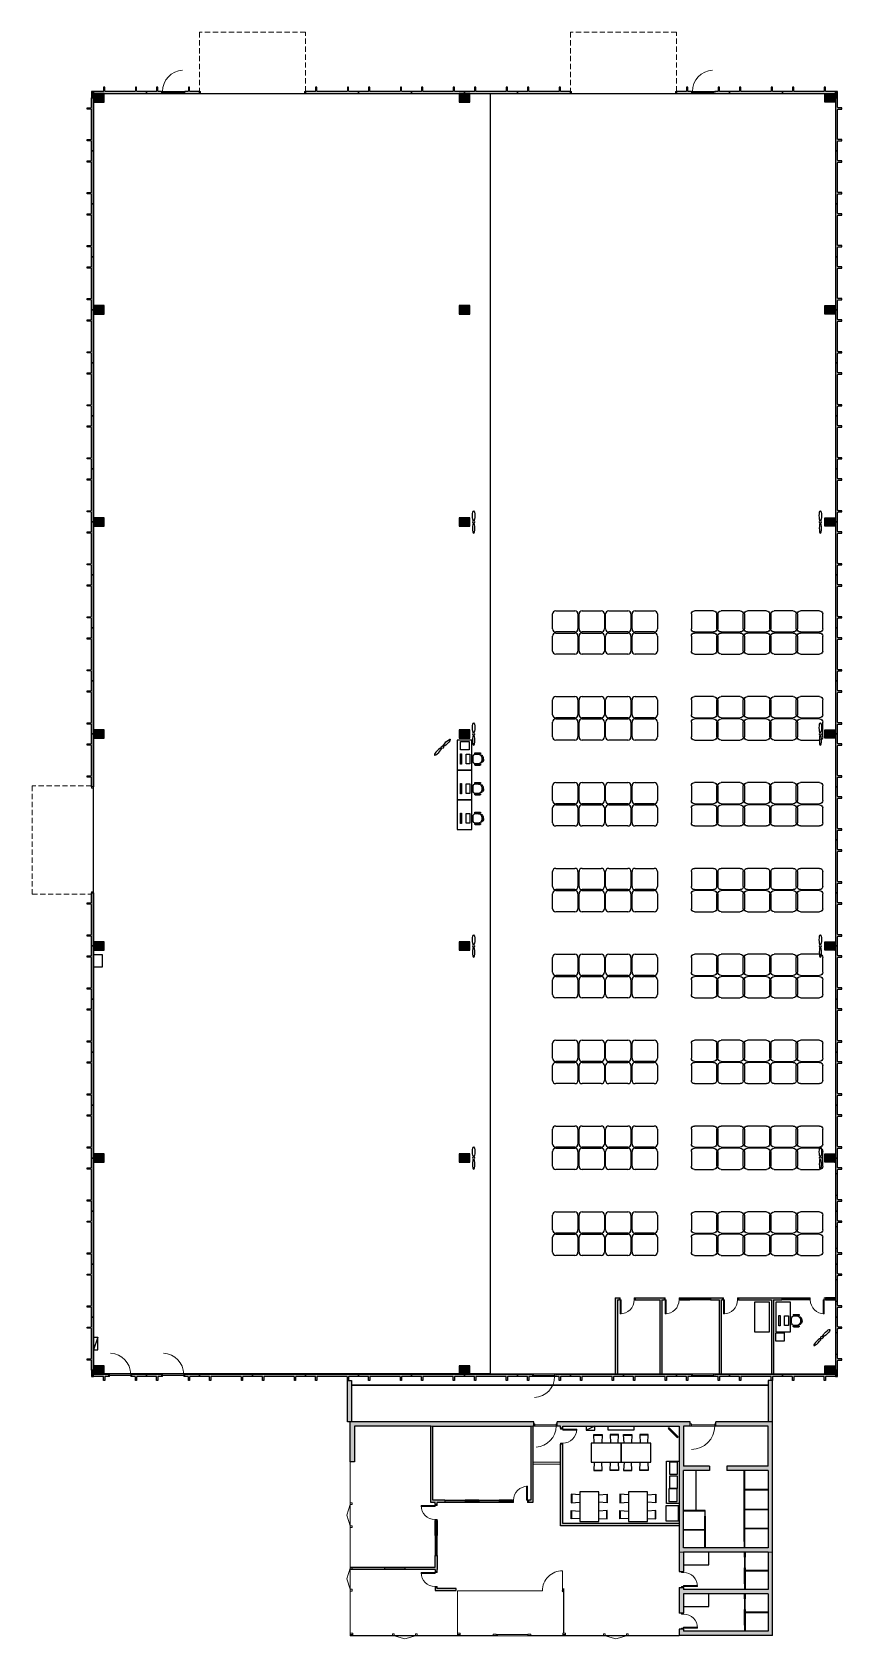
# Model space of a CAD drawing. Header units: millimetres. Extents: x 126.6 to 164.8, y 140.2 to 216.
import ezdxf

# ---------------------------------------------------------------- set-up
doc = ezdxf.new("R2010")
doc.units = ezdxf.units.MM
doc.linetypes.add('DASHED2', pattern=[0.375, 0.25, -0.125])
for name, color, linetype in [('000 - MUROS EXISTENTES', 6, 'Continuous'), ('C-0.4N', 7, 'Continuous'), ('H-0.1G250', 30, 'Continuous'), ('Mobiliario', 251, 'Continuous')]:
    doc.layers.add(name, color=color, linetype=linetype)
for name, color, linetype, lineweight in [('000 ALE CARPINTERIAS', 32, 'Continuous', 9), ('000 ALE HATCH MUROS', 252, 'Continuous', 0), ('000 ALE MUROS NUEVOS', 20, 'Continuous', 5), ('000 ALE PROYECCIONES', 32, 'DASHED2', 9)]:
    doc.layers.add(name, color=color, linetype=linetype, lineweight=lineweight)

# ---------------------------------------------------------------- blocks, each defined once
blk = doc.blocks.new('BIND')
at = {"layer": 'Mobiliario'}
for p, q in [((275629.348674, 112303.277984), (275629.348674, 112303.977984)), ((275629.498674, 112304.127984), (275630.398674, 112304.127984)), ((275630.548674, 112303.977984), (275630.548674, 112303.277984)), ((275630.398674, 112303.127984), (275629.498674, 112303.127984))]:
    blk.add_line(p, q, dxfattribs=at)
for centre, start, end in [((275629.498674, 112303.977984), 90, 180), ((275630.398674, 112303.977984), 0, 90), ((275629.498674, 112303.277984), 180, 270), ((275630.398674, 112303.277984), 270, 0)]:
    blk.add_arc(centre, 0.15, start, end, dxfattribs=at)
blk = doc.blocks.new('PURTA 760')
at = {"layer": '000 ALE CARPINTERIAS'}
for p, q in [((-0.1, 0.71), (-0.1, 0.76)), ((0, 0.76), (0, 0.71)), ((0, 0.71), (-0.1, 0.71)), ((0, 0.05), (-0.1, 0.05)), ((-0.1, 0.05), (-0.1, 0)), ((0, 0), (0, 0.05))]:
    blk.add_line(p, q, dxfattribs=at)
blk.add_lwpolyline([(0.66, 0.05), (0.66, 0.1), (0, 0.1), (0, 0.05)], close=True, dxfattribs=at)
blk.add_arc((0, 0.05), 0.66, 0, 90, dxfattribs=at)
blk = doc.blocks.new('A$C6E4A3011')
for p, q in [((0.176254, 0.57), (0.176254, 0.55)), ((0.176254, 0.02), (0.176254, 0.04)), ((0.196254, 0.59), (0.436254, 0.59)), ((0.196254, 0.53), (0.436254, 0.53)), ((0.196254, 0.06), (0.436254, 0.06)), ((0.196254, 0), (0.436254, 0)), ((0.456254, 0.57), (0.456254, 0.55)), ((0.456254, 0.02), (0.456254, 0.04))]:
    blk.add_line(p, q)
blk.add_lwpolyline([(0.317655, 0.52), (0.217655, 0.52, 0.414214), (0.097655, 0.4), (0.097655, 0.19, 0.414214), (0.217655, 0.07), (0.317655, 0.07, 0.414214), (0.517655, 0.27), (0.517655, 0.32, 0.414214)], format="xyb", close=True)
for points in [[(0.527655, 0.295), (0.527655, 0.32, 0.178789), (0.477228, 0.456515)], [(0.527655, 0.295), (0.527655, 0.27, -0.178789), (0.477228, 0.133485)], [(0.597655, 0.295), (0.597655, 0.32, 0.207449), (0.4998, 0.479424)], [(0.597655, 0.295), (0.597655, 0.27, -0.207449), (0.4998, 0.110575)]]:
    blk.add_lwpolyline(points, format="xyb")
for centre, radius, start, end in [((0.196254, 0.57), 0.02, 90, 180), ((0.196254, 0.55), 0.02, 180, 270), ((0.196254, 0.04), 0.02, 90, 180), ((0.196254, 0.02), 0.02, 180, 270), ((0.436254, 0.57), 0.02, 0, 90), ((0.436254, 0.55), 0.02, 270, 0), ((0.436254, 0.04), 0.02, 0, 90), ((0.436254, 0.02), 0.02, 270, 0), ((0.492137, 0.464399), 0.016866, 62.979511, 207.872446), ((0.492137, 0.1256), 0.016866, 152.127554, 297.020489)]:
    blk.add_arc(centre, radius, start, end)
blk = doc.blocks.new('1.4x0.7')
blk.add_lwpolyline([(-1.4, 0), (0, 0), (0, 0.7), (-1.4, 0.7), (-1.4, 0)])
at = {"extrusion": (0, 0, -1), "zscale": -1, "rotation": 270}
blk.add_blockref('A$C6E4A3011', (0.585878, 0.047655), dxfattribs=at)
blk = doc.blocks.new('mesa_comedor_1.40x0.90')
for p, q in [((-1.275, 1.281796), (-1.275, 0.884921, 3.76699)), ((-1.275, 1.281796), (-1.275, 0.884921, 3.76699)), ((-1.275, 1.281796), (-1.275, 0.884921, 3.76699)), ((0.375, 1.281796), (0.375, 0.884921, 3.76699)), ((0.375, 1.281796), (0.375, 0.884921, 3.76699)), ((0.375, 1.281796), (0.375, 0.884921, 3.76699)), ((-1.275, 0.118204), (-1.275, 0.515079, 3.76699)), ((-1.275, 0.118204), (-1.275, 0.515079, 3.76699)), ((-1.275, 0.118204), (-1.275, 0.515079, 3.76699)), ((0.375, 0.118204), (0.375, 0.515079, 3.76699)), ((0.375, 0.118204), (0.375, 0.515079, 3.76699)), ((0.375, 0.118204), (0.375, 0.515079, 3.76699))]:
    blk.add_line(p, q)
for points in [[(-0.9, 1.258358), (-1.3, 1.283358), (-1.3, 0.883358), (-0.9, 0.908358)], [(-0.9, 1.258358), (-1.3, 1.283358), (-1.3, 0.883358), (-0.9, 0.908358)], [(-0.9, 1.258358), (-1.3, 1.283358), (-1.3, 0.883358), (-0.9, 0.908358)], [(0, 1.258358), (0.4, 1.283358), (0.4, 0.883358), (0, 0.908358)], [(0, 1.258358), (0.4, 1.283358), (0.4, 0.883358), (0, 0.908358)], [(0, 1.258358), (0.4, 1.283358), (0.4, 0.883358), (0, 0.908358)], [(-0.9, 0.141642), (-1.3, 0.116642), (-1.3, 0.516642), (-0.9, 0.491642)], [(-0.9, 0.141642), (-1.3, 0.116642), (-1.3, 0.516642), (-0.9, 0.491642)], [(-0.9, 0.141642), (-1.3, 0.116642), (-1.3, 0.516642), (-0.9, 0.491642)], [(0, 0.141642), (0.4, 0.116642), (0.4, 0.516642), (0, 0.491642)], [(0, 0.141642), (0.4, 0.116642), (0.4, 0.516642), (0, 0.491642)], [(0, 0.141642), (0.4, 0.116642), (0.4, 0.516642), (0, 0.491642)]]:
    blk.add_lwpolyline(points)
blk.add_lwpolyline([(-0.9, 0), (0, 0), (0, 1.4), (-0.9, 1.4)], close=True)
blk = doc.blocks.new('VENTILADOR DOMINO')
at = {"extrusion": (0, 0, -1)}
blk.add_ellipse((-0.296525, 0), major_axis=(0.233011, 0), ratio=0.229169, dxfattribs=at)
for centre, major_axis, ratio in [((0, 0), (0.063514, 0), 0.855776), ((0.296525, 0), (-0.233011, 0), 0.229169)]:
    blk.add_ellipse(centre, major_axis=major_axis, ratio=ratio)

msp = doc.modelspace()

# ---------------------------------------------------------------- hatches: boundary and pattern name
at = {"layer": '000 ALE HATCH MUROS'}
h = msp.add_hatch(color=256, dxfattribs=at)
h.dxf.hatch_style = 1
h.paths.add_polyline_path([(129.422, 212.879), (129.522, 212.879), (129.522, 213.179), (129.422, 213.179)])
h = msp.add_hatch(color=256, dxfattribs=at)
h.dxf.hatch_style = 1
edge = h.paths.add_edge_path()
edge.add_line((129.522, 213.079), (132.022, 213.079))
edge.add_line((132.022, 213.079), (132.022, 213.179))
edge.add_line((132.022, 213.179), (131.582, 213.179))
edge.add_arc((131.582, 213.209), 0.03, 180, 270, ccw=False)
edge.add_line((131.552, 213.209), (131.552, 213.379))
edge.add_line((131.552, 213.379), (131.492, 213.379))
edge.add_line((131.492, 213.379), (131.492, 213.209))
edge.add_arc((131.462, 213.209), 0.03, -90, 0, ccw=False)
edge.add_line((131.462, 213.179), (130.082, 213.179))
edge.add_arc((130.082, 213.209), 0.03, 180, 270, ccw=False)
edge.add_line((130.052, 213.209), (130.052, 213.379))
edge.add_line((130.052, 213.379), (129.992, 213.379))
edge.add_line((129.992, 213.379), (129.992, 213.209))
edge.add_arc((129.962, 213.209), 0.03, -90, 0, ccw=False)
edge.add_line((129.962, 213.179), (129.522, 213.179))
edge.add_line((129.522, 213.179), (129.522, 213.079))
h = msp.add_hatch(color=256, dxfattribs=at)
h.dxf.hatch_style = 1
edge = h.paths.add_edge_path()
edge.add_line((133.822, 213.179), (133.822, 213.079))
edge.add_line((133.822, 213.079), (134.522, 213.079))
edge.add_line((134.522, 213.079), (134.522, 213.179))
edge.add_line((134.522, 213.179), (134.082, 213.179))
edge.add_arc((134.082, 213.209), 0.03, 180, 270, ccw=False)
edge.add_line((134.052, 213.209), (134.052, 213.379))
edge.add_line((134.052, 213.379), (133.992, 213.379))
edge.add_line((133.992, 213.379), (133.992, 213.209))
edge.add_arc((133.962, 213.209), 0.03, 270, 360, ccw=False)
edge.add_line((133.962, 213.179), (133.822, 213.179))
edge = h.paths.add_edge_path()
edge.add_line((132.722, 213.079), (132.722, 213.179))
edge.add_line((132.722, 213.179), (132.582, 213.179))
edge.add_arc((132.582, 213.209), 0.03, 180, 270, ccw=False)
edge.add_line((132.552, 213.209), (132.552, 213.379))
edge.add_line((132.552, 213.379), (132.492, 213.379))
edge.add_line((132.492, 213.379), (132.492, 213.209))
edge.add_arc((132.462, 213.209), 0.03, 270, 360, ccw=False)
edge.add_line((132.462, 213.179), (132.022, 213.179))
edge.add_line((132.022, 213.179), (132.022, 213.079))
edge.add_line((132.022, 213.079), (132.722, 213.079))
h = msp.add_hatch(color=256, dxfattribs=at)
h.dxf.hatch_style = 1
edge = h.paths.add_edge_path()
edge.add_line((139.522, 213.079), (142.022, 213.079))
edge.add_line((142.022, 213.079), (142.022, 213.179))
edge.add_line((142.022, 213.179), (141.582, 213.179))
edge.add_arc((141.582, 213.209), 0.03, 180, 270, ccw=False)
edge.add_line((141.552, 213.209), (141.552, 213.379))
edge.add_line((141.552, 213.379), (141.492, 213.379))
edge.add_line((141.492, 213.379), (141.492, 213.209))
edge.add_arc((141.462, 213.209), 0.03, -90, 0, ccw=False)
edge.add_line((141.462, 213.179), (140.082, 213.179))
edge.add_arc((140.082, 213.209), 0.03, 180, 270, ccw=False)
edge.add_line((140.052, 213.209), (140.052, 213.379))
edge.add_line((140.052, 213.379), (139.992, 213.379))
edge.add_line((139.992, 213.379), (139.992, 213.209))
edge.add_arc((139.962, 213.209), 0.03, -90, 0, ccw=False)
edge.add_line((139.962, 213.179), (139.522, 213.179))
edge.add_line((139.522, 213.179), (139.522, 213.079))
h = msp.add_hatch(color=256, dxfattribs=at)
h.dxf.hatch_style = 1
edge = h.paths.add_edge_path()
edge.add_line((142.022, 213.079), (144.522, 213.079))
edge.add_line((144.522, 213.079), (144.522, 213.179))
edge.add_line((144.522, 213.179), (144.082, 213.179))
edge.add_arc((144.082, 213.209), 0.03, 180, 270, ccw=False)
edge.add_line((144.052, 213.209), (144.052, 213.379))
edge.add_line((144.052, 213.379), (143.992, 213.379))
edge.add_line((143.992, 213.379), (143.992, 213.209))
edge.add_arc((143.962, 213.209), 0.03, -90, 0, ccw=False)
edge.add_line((143.962, 213.179), (142.582, 213.179))
edge.add_arc((142.582, 213.209), 0.03, 180, 270, ccw=False)
edge.add_line((142.552, 213.209), (142.552, 213.379))
edge.add_line((142.552, 213.379), (142.492, 213.379))
edge.add_line((142.492, 213.379), (142.492, 213.209))
edge.add_arc((142.462, 213.209), 0.03, -90, 0, ccw=False)
edge.add_line((142.462, 213.179), (142.022, 213.179))
edge.add_line((142.022, 213.179), (142.022, 213.079))
h = msp.add_hatch(color=256, dxfattribs=at)
h.dxf.hatch_style = 1
edge = h.paths.add_edge_path()
edge.add_line((144.522, 213.079), (147.022, 213.079))
edge.add_line((147.022, 213.079), (147.022, 213.179))
edge.add_line((147.022, 213.179), (146.582, 213.179))
edge.add_arc((146.582, 213.209), 0.03, 180, 270, ccw=False)
edge.add_line((146.552, 213.209), (146.552, 213.379))
edge.add_line((146.552, 213.379), (146.492, 213.379))
edge.add_line((146.492, 213.379), (146.492, 213.209))
edge.add_arc((146.462, 213.209), 0.03, -90, 0, ccw=False)
edge.add_line((146.462, 213.179), (145.082, 213.179))
edge.add_arc((145.082, 213.209), 0.03, 180, 270, ccw=False)
edge.add_line((145.052, 213.209), (145.052, 213.379))
edge.add_line((145.052, 213.379), (144.992, 213.379))
edge.add_line((144.992, 213.379), (144.992, 213.209))
edge.add_arc((144.962, 213.209), 0.03, -90, 0, ccw=False)
edge.add_line((144.962, 213.179), (144.522, 213.179))
edge.add_line((144.522, 213.179), (144.522, 213.079))
h = msp.add_hatch(color=256, dxfattribs=at)
h.dxf.hatch_style = 1
edge = h.paths.add_edge_path()
edge.add_line((147.022, 213.079), (149.522, 213.079))
edge.add_line((149.522, 213.079), (149.522, 213.179))
edge.add_line((149.522, 213.179), (149.082, 213.179))
edge.add_arc((149.082, 213.209), 0.03, 180, 270, ccw=False)
edge.add_line((149.052, 213.209), (149.052, 213.379))
edge.add_line((149.052, 213.379), (148.992, 213.379))
edge.add_line((148.992, 213.379), (148.992, 213.209))
edge.add_arc((148.962, 213.209), 0.03, -90, 0, ccw=False)
edge.add_line((148.962, 213.179), (147.582, 213.179))
edge.add_arc((147.582, 213.209), 0.03, 180, 270, ccw=False)
edge.add_line((147.552, 213.209), (147.552, 213.379))
edge.add_line((147.552, 213.379), (147.492, 213.379))
edge.add_line((147.492, 213.379), (147.492, 213.209))
edge.add_arc((147.462, 213.209), 0.03, -90, 0, ccw=False)
edge.add_line((147.462, 213.179), (147.022, 213.179))
edge.add_line((147.022, 213.179), (147.022, 213.079))
h = msp.add_hatch(color=256, dxfattribs=at)
h.dxf.hatch_style = 1
edge = h.paths.add_edge_path()
edge.add_line((149.522, 213.079), (152.022, 213.079))
edge.add_line((152.022, 213.079), (152.022, 213.179))
edge.add_line((152.022, 213.179), (151.582, 213.179))
edge.add_arc((151.582, 213.209), 0.03, 180, 270, ccw=False)
edge.add_line((151.552, 213.209), (151.552, 213.379))
edge.add_line((151.552, 213.379), (151.492, 213.379))
edge.add_line((151.492, 213.379), (151.492, 213.209))
edge.add_arc((151.462, 213.209), 0.03, -90, 0, ccw=False)
edge.add_line((151.462, 213.179), (150.082, 213.179))
edge.add_arc((150.082, 213.209), 0.03, 180, 270, ccw=False)
edge.add_line((150.052, 213.209), (150.052, 213.379))
edge.add_line((150.052, 213.379), (149.992, 213.379))
edge.add_line((149.992, 213.379), (149.992, 213.209))
edge.add_arc((149.962, 213.209), 0.03, -90, 0, ccw=False)
edge.add_line((149.962, 213.179), (149.522, 213.179))
edge.add_line((149.522, 213.179), (149.522, 213.079))
h = msp.add_hatch(color=256, dxfattribs=at)
h.dxf.hatch_style = 1
edge = h.paths.add_edge_path()
edge.add_line((157.722, 213.079), (157.722, 213.179))
edge.add_line((157.722, 213.179), (157.582, 213.179))
edge.add_arc((157.582, 213.209), 0.03, 180, 270, ccw=False)
edge.add_line((157.552, 213.209), (157.552, 213.379))
edge.add_line((157.552, 213.379), (157.492, 213.379))
edge.add_line((157.492, 213.379), (157.492, 213.209))
edge.add_arc((157.462, 213.209), 0.03, 270, 360, ccw=False)
edge.add_line((157.462, 213.179), (157.022, 213.179))
edge.add_line((157.022, 213.179), (157.022, 213.079))
edge.add_line((157.022, 213.079), (157.722, 213.079))
edge = h.paths.add_edge_path()
edge.add_line((158.822, 213.179), (158.822, 213.079))
edge.add_line((158.822, 213.079), (159.522, 213.079))
edge.add_line((159.522, 213.079), (159.522, 213.179))
edge.add_line((159.522, 213.179), (159.082, 213.179))
edge.add_arc((159.082, 213.209), 0.03, 180, 270, ccw=False)
edge.add_line((159.052, 213.209), (159.052, 213.379))
edge.add_line((159.052, 213.379), (158.992, 213.379))
edge.add_line((158.992, 213.379), (158.992, 213.209))
edge.add_arc((158.962, 213.209), 0.03, 270, 360, ccw=False)
edge.add_line((158.962, 213.179), (158.822, 213.179))
h = msp.add_hatch(color=256, dxfattribs=at)
h.dxf.hatch_style = 1
edge = h.paths.add_edge_path()
edge.add_line((159.522, 213.079), (162.022, 213.079))
edge.add_line((162.022, 213.079), (162.022, 213.179))
edge.add_line((162.022, 213.179), (161.582, 213.179))
edge.add_arc((161.582, 213.209), 0.03, 180, 270, ccw=False)
edge.add_line((161.552, 213.209), (161.552, 213.379))
edge.add_line((161.552, 213.379), (161.492, 213.379))
edge.add_line((161.492, 213.379), (161.492, 213.209))
edge.add_arc((161.462, 213.209), 0.03, -90, 0, ccw=False)
edge.add_line((161.462, 213.179), (160.082, 213.179))
edge.add_arc((160.082, 213.209), 0.03, 180, 270, ccw=False)
edge.add_line((160.052, 213.209), (160.052, 213.379))
edge.add_line((160.052, 213.379), (159.992, 213.379))
edge.add_line((159.992, 213.379), (159.992, 213.209))
edge.add_arc((159.962, 213.209), 0.03, -90, 0, ccw=False)
edge.add_line((159.962, 213.179), (159.522, 213.179))
edge.add_line((159.522, 213.179), (159.522, 213.079))
h = msp.add_hatch(color=256, dxfattribs=at)
h.dxf.hatch_style = 1
edge = h.paths.add_edge_path()
edge.add_line((162.022, 213.079), (164.522, 213.079))
edge.add_line((164.522, 213.079), (164.522, 213.179))
edge.add_line((164.522, 213.179), (164.082, 213.179))
edge.add_arc((164.082, 213.209), 0.03, 180, 270, ccw=False)
edge.add_line((164.052, 213.209), (164.052, 213.379))
edge.add_line((164.052, 213.379), (163.992, 213.379))
edge.add_line((163.992, 213.379), (163.992, 213.209))
edge.add_arc((163.962, 213.209), 0.03, -90, 0, ccw=False)
edge.add_line((163.962, 213.179), (162.582, 213.179))
edge.add_arc((162.582, 213.209), 0.03, 180, 270, ccw=False)
edge.add_line((162.552, 213.209), (162.552, 213.379))
edge.add_line((162.552, 213.379), (162.492, 213.379))
edge.add_line((162.492, 213.379), (162.492, 213.209))
edge.add_arc((162.462, 213.209), 0.03, -90, 0, ccw=False)
edge.add_line((162.462, 213.179), (162.022, 213.179))
edge.add_line((162.022, 213.179), (162.022, 213.079))
h = msp.add_hatch(color=256, dxfattribs=at)
h.dxf.hatch_style = 1
h.paths.add_polyline_path([(164.522, 212.879), (164.622, 212.879), (164.622, 213.179), (164.522, 213.179)])
h = msp.add_hatch(color=256, dxfattribs=at)
h.dxf.hatch_style = 1
edge = h.paths.add_edge_path()
edge.add_line((129.522, 212.879), (129.522, 210.379))
edge.add_line((129.522, 210.379), (129.422, 210.379))
edge.add_line((129.422, 210.379), (129.422, 210.819))
edge.add_arc((129.392, 210.819), 0.03, 0, 90)
edge.add_line((129.392, 210.849), (129.222, 210.849))
edge.add_line((129.222, 210.849), (129.222, 210.909))
edge.add_line((129.222, 210.909), (129.392, 210.909))
edge.add_arc((129.392, 210.939), 0.03, 270, 360)
edge.add_line((129.422, 210.939), (129.422, 212.319))
edge.add_arc((129.392, 212.319), 0.03, 0, 90)
edge.add_line((129.392, 212.349), (129.222, 212.349))
edge.add_line((129.222, 212.349), (129.222, 212.409))
edge.add_line((129.222, 212.409), (129.392, 212.409))
edge.add_arc((129.392, 212.439), 0.03, 270, 360)
edge.add_line((129.422, 212.439), (129.422, 212.879))
edge.add_line((129.422, 212.879), (129.522, 212.879))
h = msp.add_hatch(color=256, dxfattribs=at)
h.dxf.hatch_style = 1
edge = h.paths.add_edge_path()
edge.add_line((164.522, 212.879), (164.522, 210.379))
edge.add_line((164.522, 210.379), (164.622, 210.379))
edge.add_line((164.622, 210.379), (164.622, 210.819))
edge.add_arc((164.652, 210.819), 0.03, 90, 180, ccw=False)
edge.add_line((164.652, 210.849), (164.822, 210.849))
edge.add_line((164.822, 210.849), (164.822, 210.909))
edge.add_line((164.822, 210.909), (164.652, 210.909))
edge.add_arc((164.652, 210.939), 0.03, 180, 270, ccw=False)
edge.add_line((164.622, 210.939), (164.622, 212.319))
edge.add_arc((164.652, 212.319), 0.03, 90, 180, ccw=False)
edge.add_line((164.652, 212.349), (164.822, 212.349))
edge.add_line((164.822, 212.349), (164.822, 212.409))
edge.add_line((164.822, 212.409), (164.652, 212.409))
edge.add_arc((164.652, 212.439), 0.03, 180, 270, ccw=False)
edge.add_line((164.622, 212.439), (164.622, 212.879))
edge.add_line((164.622, 212.879), (164.522, 212.879))
h = msp.add_hatch(color=256, dxfattribs=at)
h.dxf.hatch_style = 1
edge = h.paths.add_edge_path()
edge.add_line((129.522, 210.379), (129.522, 207.879))
edge.add_line((129.522, 207.879), (129.422, 207.879))
edge.add_line((129.422, 207.879), (129.422, 208.319))
edge.add_arc((129.392, 208.319), 0.03, 0, 90)
edge.add_line((129.392, 208.349), (129.222, 208.349))
edge.add_line((129.222, 208.349), (129.222, 208.409))
edge.add_line((129.222, 208.409), (129.392, 208.409))
edge.add_arc((129.392, 208.439), 0.03, 270, 360)
edge.add_line((129.422, 208.439), (129.422, 209.819))
edge.add_arc((129.392, 209.819), 0.03, 0, 90)
edge.add_line((129.392, 209.849), (129.222, 209.849))
edge.add_line((129.222, 209.849), (129.222, 209.909))
edge.add_line((129.222, 209.909), (129.392, 209.909))
edge.add_arc((129.392, 209.939), 0.03, 270, 360)
edge.add_line((129.422, 209.939), (129.422, 210.379))
edge.add_line((129.422, 210.379), (129.522, 210.379))
h = msp.add_hatch(color=256, dxfattribs=at)
h.dxf.hatch_style = 1
edge = h.paths.add_edge_path()
edge.add_line((164.522, 210.379), (164.522, 207.879))
edge.add_line((164.522, 207.879), (164.622, 207.879))
edge.add_line((164.622, 207.879), (164.622, 208.319))
edge.add_arc((164.652, 208.319), 0.03, 90, 180, ccw=False)
edge.add_line((164.652, 208.349), (164.822, 208.349))
edge.add_line((164.822, 208.349), (164.822, 208.409))
edge.add_line((164.822, 208.409), (164.652, 208.409))
edge.add_arc((164.652, 208.439), 0.03, 180, 270, ccw=False)
edge.add_line((164.622, 208.439), (164.622, 209.819))
edge.add_arc((164.652, 209.819), 0.03, 90, 180, ccw=False)
edge.add_line((164.652, 209.849), (164.822, 209.849))
edge.add_line((164.822, 209.849), (164.822, 209.909))
edge.add_line((164.822, 209.909), (164.652, 209.909))
edge.add_arc((164.652, 209.939), 0.03, 180, 270, ccw=False)
edge.add_line((164.622, 209.939), (164.622, 210.379))
edge.add_line((164.622, 210.379), (164.522, 210.379))
h = msp.add_hatch(color=256, dxfattribs=at)
h.dxf.hatch_style = 1
edge = h.paths.add_edge_path()
edge.add_line((129.522, 207.879), (129.522, 205.379))
edge.add_line((129.522, 205.379), (129.422, 205.379))
edge.add_line((129.422, 205.379), (129.422, 205.819))
edge.add_arc((129.392, 205.819), 0.03, 0, 90)
edge.add_line((129.392, 205.849), (129.222, 205.849))
edge.add_line((129.222, 205.849), (129.222, 205.909))
edge.add_line((129.222, 205.909), (129.392, 205.909))
edge.add_arc((129.392, 205.939), 0.03, 270, 360)
edge.add_line((129.422, 205.939), (129.422, 207.319))
edge.add_arc((129.392, 207.319), 0.03, 0, 90)
edge.add_line((129.392, 207.349), (129.222, 207.349))
edge.add_line((129.222, 207.349), (129.222, 207.409))
edge.add_line((129.222, 207.409), (129.392, 207.409))
edge.add_arc((129.392, 207.439), 0.03, 270, 360)
edge.add_line((129.422, 207.439), (129.422, 207.879))
edge.add_line((129.422, 207.879), (129.522, 207.879))
h = msp.add_hatch(color=256, dxfattribs=at)
h.dxf.hatch_style = 1
edge = h.paths.add_edge_path()
edge.add_line((164.522, 207.879), (164.522, 205.379))
edge.add_line((164.522, 205.379), (164.622, 205.379))
edge.add_line((164.622, 205.379), (164.622, 205.819))
edge.add_arc((164.652, 205.819), 0.03, 90, 180, ccw=False)
edge.add_line((164.652, 205.849), (164.822, 205.849))
edge.add_line((164.822, 205.849), (164.822, 205.909))
edge.add_line((164.822, 205.909), (164.652, 205.909))
edge.add_arc((164.652, 205.939), 0.03, 180, 270, ccw=False)
edge.add_line((164.622, 205.939), (164.622, 207.319))
edge.add_arc((164.652, 207.319), 0.03, 90, 180, ccw=False)
edge.add_line((164.652, 207.349), (164.822, 207.349))
edge.add_line((164.822, 207.349), (164.822, 207.409))
edge.add_line((164.822, 207.409), (164.652, 207.409))
edge.add_arc((164.652, 207.439), 0.03, 180, 270, ccw=False)
edge.add_line((164.622, 207.439), (164.622, 207.879))
edge.add_line((164.622, 207.879), (164.522, 207.879))
h = msp.add_hatch(color=256, dxfattribs=at)
h.dxf.hatch_style = 1
edge = h.paths.add_edge_path()
edge.add_line((129.522, 205.379), (129.522, 202.879))
edge.add_line((129.522, 202.879), (129.422, 202.879))
edge.add_line((129.422, 202.879), (129.422, 203.319))
edge.add_arc((129.392, 203.319), 0.03, 0, 90)
edge.add_line((129.392, 203.349), (129.222, 203.349))
edge.add_line((129.222, 203.349), (129.222, 203.409))
edge.add_line((129.222, 203.409), (129.392, 203.409))
edge.add_arc((129.392, 203.439), 0.03, 270, 360)
edge.add_line((129.422, 203.439), (129.422, 204.819))
edge.add_arc((129.392, 204.819), 0.03, 0, 90)
edge.add_line((129.392, 204.849), (129.222, 204.849))
edge.add_line((129.222, 204.849), (129.222, 204.909))
edge.add_line((129.222, 204.909), (129.392, 204.909))
edge.add_arc((129.392, 204.939), 0.03, 270, 360)
edge.add_line((129.422, 204.939), (129.422, 205.379))
edge.add_line((129.422, 205.379), (129.522, 205.379))
h = msp.add_hatch(color=256, dxfattribs=at)
h.dxf.hatch_style = 1
edge = h.paths.add_edge_path()
edge.add_line((164.522, 205.379), (164.522, 202.879))
edge.add_line((164.522, 202.879), (164.622, 202.879))
edge.add_line((164.622, 202.879), (164.622, 203.319))
edge.add_arc((164.652, 203.319), 0.03, 90, 180, ccw=False)
edge.add_line((164.652, 203.349), (164.822, 203.349))
edge.add_line((164.822, 203.349), (164.822, 203.409))
edge.add_line((164.822, 203.409), (164.652, 203.409))
edge.add_arc((164.652, 203.439), 0.03, 180, 270, ccw=False)
edge.add_line((164.622, 203.439), (164.622, 204.819))
edge.add_arc((164.652, 204.819), 0.03, 90, 180, ccw=False)
edge.add_line((164.652, 204.849), (164.822, 204.849))
edge.add_line((164.822, 204.849), (164.822, 204.909))
edge.add_line((164.822, 204.909), (164.652, 204.909))
edge.add_arc((164.652, 204.939), 0.03, 180, 270, ccw=False)
edge.add_line((164.622, 204.939), (164.622, 205.379))
edge.add_line((164.622, 205.379), (164.522, 205.379))
h = msp.add_hatch(color=256, dxfattribs=at)
h.dxf.hatch_style = 1
edge = h.paths.add_edge_path()
edge.add_line((129.522, 202.879), (129.522, 200.379))
edge.add_line((129.522, 200.379), (129.422, 200.379))
edge.add_line((129.422, 200.379), (129.422, 200.819))
edge.add_arc((129.392, 200.819), 0.03, 0, 90)
edge.add_line((129.392, 200.849), (129.222, 200.849))
edge.add_line((129.222, 200.849), (129.222, 200.909))
edge.add_line((129.222, 200.909), (129.392, 200.909))
edge.add_arc((129.392, 200.939), 0.03, 270, 360)
edge.add_line((129.422, 200.939), (129.422, 202.319))
edge.add_arc((129.392, 202.319), 0.03, 0, 90)
edge.add_line((129.392, 202.349), (129.222, 202.349))
edge.add_line((129.222, 202.349), (129.222, 202.409))
edge.add_line((129.222, 202.409), (129.392, 202.409))
edge.add_arc((129.392, 202.439), 0.03, 270, 360)
edge.add_line((129.422, 202.439), (129.422, 202.879))
edge.add_line((129.422, 202.879), (129.522, 202.879))
h = msp.add_hatch(color=256, dxfattribs=at)
h.dxf.hatch_style = 1
edge = h.paths.add_edge_path()
edge.add_line((164.522, 202.879), (164.522, 200.379))
edge.add_line((164.522, 200.379), (164.622, 200.379))
edge.add_line((164.622, 200.379), (164.622, 200.819))
edge.add_arc((164.652, 200.819), 0.03, 90, 180, ccw=False)
edge.add_line((164.652, 200.849), (164.822, 200.849))
edge.add_line((164.822, 200.849), (164.822, 200.909))
edge.add_line((164.822, 200.909), (164.652, 200.909))
edge.add_arc((164.652, 200.939), 0.03, 180, 270, ccw=False)
edge.add_line((164.622, 200.939), (164.622, 202.319))
edge.add_arc((164.652, 202.319), 0.03, 90, 180, ccw=False)
edge.add_line((164.652, 202.349), (164.822, 202.349))
edge.add_line((164.822, 202.349), (164.822, 202.409))
edge.add_line((164.822, 202.409), (164.652, 202.409))
edge.add_arc((164.652, 202.439), 0.03, 180, 270, ccw=False)
edge.add_line((164.622, 202.439), (164.622, 202.879))
edge.add_line((164.622, 202.879), (164.522, 202.879))
h = msp.add_hatch(color=256, dxfattribs=at)
h.dxf.hatch_style = 1
edge = h.paths.add_edge_path()
edge.add_line((129.522, 200.379), (129.522, 197.879))
edge.add_line((129.522, 197.879), (129.422, 197.879))
edge.add_line((129.422, 197.879), (129.422, 198.319))
edge.add_arc((129.392, 198.319), 0.03, 0, 90)
edge.add_line((129.392, 198.349), (129.222, 198.349))
edge.add_line((129.222, 198.349), (129.222, 198.409))
edge.add_line((129.222, 198.409), (129.392, 198.409))
edge.add_arc((129.392, 198.439), 0.03, 270, 360)
edge.add_line((129.422, 198.439), (129.422, 199.819))
edge.add_arc((129.392, 199.819), 0.03, 0, 90)
edge.add_line((129.392, 199.849), (129.222, 199.849))
edge.add_line((129.222, 199.849), (129.222, 199.909))
edge.add_line((129.222, 199.909), (129.392, 199.909))
edge.add_arc((129.392, 199.939), 0.03, 270, 360)
edge.add_line((129.422, 199.939), (129.422, 200.379))
edge.add_line((129.422, 200.379), (129.522, 200.379))
h = msp.add_hatch(color=256, dxfattribs=at)
h.dxf.hatch_style = 1
edge = h.paths.add_edge_path()
edge.add_line((164.522, 200.379), (164.522, 197.879))
edge.add_line((164.522, 197.879), (164.622, 197.879))
edge.add_line((164.622, 197.879), (164.622, 198.319))
edge.add_arc((164.652, 198.319), 0.03, 90, 180, ccw=False)
edge.add_line((164.652, 198.349), (164.822, 198.349))
edge.add_line((164.822, 198.349), (164.822, 198.409))
edge.add_line((164.822, 198.409), (164.652, 198.409))
edge.add_arc((164.652, 198.439), 0.03, 180, 270, ccw=False)
edge.add_line((164.622, 198.439), (164.622, 199.819))
edge.add_arc((164.652, 199.819), 0.03, 90, 180, ccw=False)
edge.add_line((164.652, 199.849), (164.822, 199.849))
edge.add_line((164.822, 199.849), (164.822, 199.909))
edge.add_line((164.822, 199.909), (164.652, 199.909))
edge.add_arc((164.652, 199.939), 0.03, 180, 270, ccw=False)
edge.add_line((164.622, 199.939), (164.622, 200.379))
edge.add_line((164.622, 200.379), (164.522, 200.379))
h = msp.add_hatch(color=256, dxfattribs=at)
h.dxf.hatch_style = 1
edge = h.paths.add_edge_path()
edge.add_line((129.522, 197.879), (129.522, 195.379))
edge.add_line((129.522, 195.379), (129.422, 195.379))
edge.add_line((129.422, 195.379), (129.422, 195.819))
edge.add_arc((129.392, 195.819), 0.03, 0, 90)
edge.add_line((129.392, 195.849), (129.222, 195.849))
edge.add_line((129.222, 195.849), (129.222, 195.909))
edge.add_line((129.222, 195.909), (129.392, 195.909))
edge.add_arc((129.392, 195.939), 0.03, 270, 360)
edge.add_line((129.422, 195.939), (129.422, 197.319))
edge.add_arc((129.392, 197.319), 0.03, 0, 90)
edge.add_line((129.392, 197.349), (129.222, 197.349))
edge.add_line((129.222, 197.349), (129.222, 197.409))
edge.add_line((129.222, 197.409), (129.392, 197.409))
edge.add_arc((129.392, 197.439), 0.03, 270, 360)
edge.add_line((129.422, 197.439), (129.422, 197.879))
edge.add_line((129.422, 197.879), (129.522, 197.879))
h = msp.add_hatch(color=256, dxfattribs=at)
h.dxf.hatch_style = 1
edge = h.paths.add_edge_path()
edge.add_line((164.522, 197.879), (164.522, 195.379))
edge.add_line((164.522, 195.379), (164.622, 195.379))
edge.add_line((164.622, 195.379), (164.622, 195.819))
edge.add_arc((164.652, 195.819), 0.03, 90, 180, ccw=False)
edge.add_line((164.652, 195.849), (164.822, 195.849))
edge.add_line((164.822, 195.849), (164.822, 195.909))
edge.add_line((164.822, 195.909), (164.652, 195.909))
edge.add_arc((164.652, 195.939), 0.03, 180, 270, ccw=False)
edge.add_line((164.622, 195.939), (164.622, 197.319))
edge.add_arc((164.652, 197.319), 0.03, 90, 180, ccw=False)
edge.add_line((164.652, 197.349), (164.822, 197.349))
edge.add_line((164.822, 197.349), (164.822, 197.409))
edge.add_line((164.822, 197.409), (164.652, 197.409))
edge.add_arc((164.652, 197.439), 0.03, 180, 270, ccw=False)
edge.add_line((164.622, 197.439), (164.622, 197.879))
edge.add_line((164.622, 197.879), (164.522, 197.879))
h = msp.add_hatch(color=256, dxfattribs=at)
h.dxf.hatch_style = 1
edge = h.paths.add_edge_path()
edge.add_line((129.522, 195.379), (129.522, 192.879))
edge.add_line((129.522, 192.879), (129.422, 192.879))
edge.add_line((129.422, 192.879), (129.422, 193.319))
edge.add_arc((129.392, 193.319), 0.03, 0, 90)
edge.add_line((129.392, 193.349), (129.222, 193.349))
edge.add_line((129.222, 193.349), (129.222, 193.409))
edge.add_line((129.222, 193.409), (129.392, 193.409))
edge.add_arc((129.392, 193.439), 0.03, 270, 360)
edge.add_line((129.422, 193.439), (129.422, 194.819))
edge.add_arc((129.392, 194.819), 0.03, 0, 90)
edge.add_line((129.392, 194.849), (129.222, 194.849))
edge.add_line((129.222, 194.849), (129.222, 194.909))
edge.add_line((129.222, 194.909), (129.392, 194.909))
edge.add_arc((129.392, 194.939), 0.03, 270, 360)
edge.add_line((129.422, 194.939), (129.422, 195.379))
edge.add_line((129.422, 195.379), (129.522, 195.379))
h = msp.add_hatch(color=256, dxfattribs=at)
h.dxf.hatch_style = 1
edge = h.paths.add_edge_path()
edge.add_line((164.522, 195.379), (164.522, 192.879))
edge.add_line((164.522, 192.879), (164.622, 192.879))
edge.add_line((164.622, 192.879), (164.622, 193.319))
edge.add_arc((164.652, 193.319), 0.03, 90, 180, ccw=False)
edge.add_line((164.652, 193.349), (164.822, 193.349))
edge.add_line((164.822, 193.349), (164.822, 193.409))
edge.add_line((164.822, 193.409), (164.652, 193.409))
edge.add_arc((164.652, 193.439), 0.03, 180, 270, ccw=False)
edge.add_line((164.622, 193.439), (164.622, 194.819))
edge.add_arc((164.652, 194.819), 0.03, 90, 180, ccw=False)
edge.add_line((164.652, 194.849), (164.822, 194.849))
edge.add_line((164.822, 194.849), (164.822, 194.909))
edge.add_line((164.822, 194.909), (164.652, 194.909))
edge.add_arc((164.652, 194.939), 0.03, 180, 270, ccw=False)
edge.add_line((164.622, 194.939), (164.622, 195.379))
edge.add_line((164.622, 195.379), (164.522, 195.379))
h = msp.add_hatch(color=256, dxfattribs=at)
h.dxf.hatch_style = 1
edge = h.paths.add_edge_path()
edge.add_line((129.522, 192.879), (129.522, 190.379))
edge.add_line((129.522, 190.379), (129.422, 190.379))
edge.add_line((129.422, 190.379), (129.422, 190.819))
edge.add_arc((129.392, 190.819), 0.03, 0, 90)
edge.add_line((129.392, 190.849), (129.222, 190.849))
edge.add_line((129.222, 190.849), (129.222, 190.909))
edge.add_line((129.222, 190.909), (129.392, 190.909))
edge.add_arc((129.392, 190.939), 0.03, 270, 360)
edge.add_line((129.422, 190.939), (129.422, 192.319))
edge.add_arc((129.392, 192.319), 0.03, 0, 90)
edge.add_line((129.392, 192.349), (129.222, 192.349))
edge.add_line((129.222, 192.349), (129.222, 192.409))
edge.add_line((129.222, 192.409), (129.392, 192.409))
edge.add_arc((129.392, 192.439), 0.03, 270, 360)
edge.add_line((129.422, 192.439), (129.422, 192.879))
edge.add_line((129.422, 192.879), (129.522, 192.879))
h = msp.add_hatch(color=256, dxfattribs=at)
h.dxf.hatch_style = 1
edge = h.paths.add_edge_path()
edge.add_line((164.522, 192.879), (164.522, 190.379))
edge.add_line((164.522, 190.379), (164.622, 190.379))
edge.add_line((164.622, 190.379), (164.622, 190.819))
edge.add_arc((164.652, 190.819), 0.03, 90, 180, ccw=False)
edge.add_line((164.652, 190.849), (164.822, 190.849))
edge.add_line((164.822, 190.849), (164.822, 190.909))
edge.add_line((164.822, 190.909), (164.652, 190.909))
edge.add_arc((164.652, 190.939), 0.03, 180, 270, ccw=False)
edge.add_line((164.622, 190.939), (164.622, 192.319))
edge.add_arc((164.652, 192.319), 0.03, 90, 180, ccw=False)
edge.add_line((164.652, 192.349), (164.822, 192.349))
edge.add_line((164.822, 192.349), (164.822, 192.409))
edge.add_line((164.822, 192.409), (164.652, 192.409))
edge.add_arc((164.652, 192.439), 0.03, 180, 270, ccw=False)
edge.add_line((164.622, 192.439), (164.622, 192.879))
edge.add_line((164.622, 192.879), (164.522, 192.879))
h = msp.add_hatch(color=256, dxfattribs=at)
h.dxf.hatch_style = 1
edge = h.paths.add_edge_path()
edge.add_line((129.522, 190.379), (129.522, 187.879))
edge.add_line((129.522, 187.879), (129.422, 187.879))
edge.add_line((129.422, 187.879), (129.422, 188.319))
edge.add_arc((129.392, 188.319), 0.03, 0, 90)
edge.add_line((129.392, 188.349), (129.222, 188.349))
edge.add_line((129.222, 188.349), (129.222, 188.409))
edge.add_line((129.222, 188.409), (129.392, 188.409))
edge.add_arc((129.392, 188.439), 0.03, 270, 360)
edge.add_line((129.422, 188.439), (129.422, 189.819))
edge.add_arc((129.392, 189.819), 0.03, 0, 90)
edge.add_line((129.392, 189.849), (129.222, 189.849))
edge.add_line((129.222, 189.849), (129.222, 189.909))
edge.add_line((129.222, 189.909), (129.392, 189.909))
edge.add_arc((129.392, 189.939), 0.03, 270, 360)
edge.add_line((129.422, 189.939), (129.422, 190.379))
edge.add_line((129.422, 190.379), (129.522, 190.379))
h = msp.add_hatch(color=256, dxfattribs=at)
h.dxf.hatch_style = 1
edge = h.paths.add_edge_path()
edge.add_line((164.522, 190.379), (164.522, 187.879))
edge.add_line((164.522, 187.879), (164.622, 187.879))
edge.add_line((164.622, 187.879), (164.622, 188.319))
edge.add_arc((164.652, 188.319), 0.03, 90, 180, ccw=False)
edge.add_line((164.652, 188.349), (164.822, 188.349))
edge.add_line((164.822, 188.349), (164.822, 188.409))
edge.add_line((164.822, 188.409), (164.652, 188.409))
edge.add_arc((164.652, 188.439), 0.03, 180, 270, ccw=False)
edge.add_line((164.622, 188.439), (164.622, 189.819))
edge.add_arc((164.652, 189.819), 0.03, 90, 180, ccw=False)
edge.add_line((164.652, 189.849), (164.822, 189.849))
edge.add_line((164.822, 189.849), (164.822, 189.909))
edge.add_line((164.822, 189.909), (164.652, 189.909))
edge.add_arc((164.652, 189.939), 0.03, 180, 270, ccw=False)
edge.add_line((164.622, 189.939), (164.622, 190.379))
edge.add_line((164.622, 190.379), (164.522, 190.379))
h = msp.add_hatch(color=256, dxfattribs=at)
h.dxf.hatch_style = 1
edge = h.paths.add_edge_path()
edge.add_line((129.522, 187.879), (129.522, 185.379))
edge.add_line((129.522, 185.379), (129.422, 185.379))
edge.add_line((129.422, 185.379), (129.422, 185.819))
edge.add_arc((129.392, 185.819), 0.03, 0, 90)
edge.add_line((129.392, 185.849), (129.222, 185.849))
edge.add_line((129.222, 185.849), (129.222, 185.909))
edge.add_line((129.222, 185.909), (129.392, 185.909))
edge.add_arc((129.392, 185.939), 0.03, 270, 360)
edge.add_line((129.422, 185.939), (129.422, 187.319))
edge.add_arc((129.392, 187.319), 0.03, 0, 90)
edge.add_line((129.392, 187.349), (129.222, 187.349))
edge.add_line((129.222, 187.349), (129.222, 187.409))
edge.add_line((129.222, 187.409), (129.392, 187.409))
edge.add_arc((129.392, 187.439), 0.03, 270, 360)
edge.add_line((129.422, 187.439), (129.422, 187.879))
edge.add_line((129.422, 187.879), (129.522, 187.879))
h = msp.add_hatch(color=256, dxfattribs=at)
h.dxf.hatch_style = 1
edge = h.paths.add_edge_path()
edge.add_line((164.522, 187.879), (164.522, 185.379))
edge.add_line((164.522, 185.379), (164.622, 185.379))
edge.add_line((164.622, 185.379), (164.622, 185.819))
edge.add_arc((164.652, 185.819), 0.03, 90, 180, ccw=False)
edge.add_line((164.652, 185.849), (164.822, 185.849))
edge.add_line((164.822, 185.849), (164.822, 185.909))
edge.add_line((164.822, 185.909), (164.652, 185.909))
edge.add_arc((164.652, 185.939), 0.03, 180, 270, ccw=False)
edge.add_line((164.622, 185.939), (164.622, 187.319))
edge.add_arc((164.652, 187.319), 0.03, 90, 180, ccw=False)
edge.add_line((164.652, 187.349), (164.822, 187.349))
edge.add_line((164.822, 187.349), (164.822, 187.409))
edge.add_line((164.822, 187.409), (164.652, 187.409))
edge.add_arc((164.652, 187.439), 0.03, 180, 270, ccw=False)
edge.add_line((164.622, 187.439), (164.622, 187.879))
edge.add_line((164.622, 187.879), (164.522, 187.879))
h = msp.add_hatch(color=256, dxfattribs=at)
h.dxf.hatch_style = 1
edge = h.paths.add_edge_path()
edge.add_line((129.522, 185.379), (129.522, 182.879))
edge.add_line((129.522, 182.879), (129.422, 182.879))
edge.add_line((129.422, 182.879), (129.422, 183.319))
edge.add_arc((129.392, 183.319), 0.03, 0, 90)
edge.add_line((129.392, 183.349), (129.222, 183.349))
edge.add_line((129.222, 183.349), (129.222, 183.409))
edge.add_line((129.222, 183.409), (129.392, 183.409))
edge.add_arc((129.392, 183.439), 0.03, 270, 360)
edge.add_line((129.422, 183.439), (129.422, 184.819))
edge.add_arc((129.392, 184.819), 0.03, 0, 90)
edge.add_line((129.392, 184.849), (129.222, 184.849))
edge.add_line((129.222, 184.849), (129.222, 184.909))
edge.add_line((129.222, 184.909), (129.392, 184.909))
edge.add_arc((129.392, 184.939), 0.03, 270, 360)
edge.add_line((129.422, 184.939), (129.422, 185.379))
edge.add_line((129.422, 185.379), (129.522, 185.379))
h = msp.add_hatch(color=256, dxfattribs=at)
h.dxf.hatch_style = 1
edge = h.paths.add_edge_path()
edge.add_line((164.522, 185.379), (164.522, 182.879))
edge.add_line((164.522, 182.879), (164.622, 182.879))
edge.add_line((164.622, 182.879), (164.622, 183.319))
edge.add_arc((164.652, 183.319), 0.03, 90, 180, ccw=False)
edge.add_line((164.652, 183.349), (164.822, 183.349))
edge.add_line((164.822, 183.349), (164.822, 183.409))
edge.add_line((164.822, 183.409), (164.652, 183.409))
edge.add_arc((164.652, 183.439), 0.03, 180, 270, ccw=False)
edge.add_line((164.622, 183.439), (164.622, 184.819))
edge.add_arc((164.652, 184.819), 0.03, 90, 180, ccw=False)
edge.add_line((164.652, 184.849), (164.822, 184.849))
edge.add_line((164.822, 184.849), (164.822, 184.909))
edge.add_line((164.822, 184.909), (164.652, 184.909))
edge.add_arc((164.652, 184.939), 0.03, 180, 270, ccw=False)
edge.add_line((164.622, 184.939), (164.622, 185.379))
edge.add_line((164.622, 185.379), (164.522, 185.379))
h = msp.add_hatch(color=256, dxfattribs=at)
h.dxf.hatch_style = 1
edge = h.paths.add_edge_path()
edge.add_line((129.522, 182.879), (129.522, 180.379))
edge.add_line((129.522, 180.379), (129.422, 180.379))
edge.add_line((129.422, 180.379), (129.422, 180.819))
edge.add_arc((129.392, 180.819), 0.03, 0, 90)
edge.add_line((129.392, 180.849), (129.222, 180.849))
edge.add_line((129.222, 180.849), (129.222, 180.909))
edge.add_line((129.222, 180.909), (129.392, 180.909))
edge.add_arc((129.392, 180.939), 0.03, 270, 360)
edge.add_line((129.422, 180.939), (129.422, 182.319))
edge.add_arc((129.392, 182.319), 0.03, 0, 90)
edge.add_line((129.392, 182.349), (129.222, 182.349))
edge.add_line((129.222, 182.349), (129.222, 182.409))
edge.add_line((129.222, 182.409), (129.392, 182.409))
edge.add_arc((129.392, 182.439), 0.03, 270, 360)
edge.add_line((129.422, 182.439), (129.422, 182.879))
edge.add_line((129.422, 182.879), (129.522, 182.879))
h = msp.add_hatch(color=256, dxfattribs=at)
h.dxf.hatch_style = 1
edge = h.paths.add_edge_path()
edge.add_line((164.522, 182.879), (164.522, 180.379))
edge.add_line((164.522, 180.379), (164.622, 180.379))
edge.add_line((164.622, 180.379), (164.622, 180.819))
edge.add_arc((164.652, 180.819), 0.03, 90, 180, ccw=False)
edge.add_line((164.652, 180.849), (164.822, 180.849))
edge.add_line((164.822, 180.849), (164.822, 180.909))
edge.add_line((164.822, 180.909), (164.652, 180.909))
edge.add_arc((164.652, 180.939), 0.03, 180, 270, ccw=False)
edge.add_line((164.622, 180.939), (164.622, 182.319))
edge.add_arc((164.652, 182.319), 0.03, 90, 180, ccw=False)
edge.add_line((164.652, 182.349), (164.822, 182.349))
edge.add_line((164.822, 182.349), (164.822, 182.409))
edge.add_line((164.822, 182.409), (164.652, 182.409))
edge.add_arc((164.652, 182.439), 0.03, 180, 270, ccw=False)
edge.add_line((164.622, 182.439), (164.622, 182.879))
edge.add_line((164.622, 182.879), (164.522, 182.879))
h = msp.add_hatch(color=256, dxfattribs=at)
h.dxf.hatch_style = 1
edge = h.paths.add_edge_path()
edge.add_line((164.522, 180.379), (164.522, 177.879))
edge.add_line((164.522, 177.879), (164.622, 177.879))
edge.add_line((164.622, 177.879), (164.622, 178.319))
edge.add_arc((164.652, 178.319), 0.03, 90, 180, ccw=False)
edge.add_line((164.652, 178.349), (164.822, 178.349))
edge.add_line((164.822, 178.349), (164.822, 178.409))
edge.add_line((164.822, 178.409), (164.652, 178.409))
edge.add_arc((164.652, 178.439), 0.03, 180, 270, ccw=False)
edge.add_line((164.622, 178.439), (164.622, 179.819))
edge.add_arc((164.652, 179.819), 0.03, 90, 180, ccw=False)
edge.add_line((164.652, 179.849), (164.822, 179.849))
edge.add_line((164.822, 179.849), (164.822, 179.909))
edge.add_line((164.822, 179.909), (164.652, 179.909))
edge.add_arc((164.652, 179.939), 0.03, 180, 270, ccw=False)
edge.add_line((164.622, 179.939), (164.622, 180.379))
edge.add_line((164.622, 180.379), (164.522, 180.379))
h = msp.add_hatch(color=256, dxfattribs=at)
h.dxf.hatch_style = 1
edge = h.paths.add_edge_path()
edge.add_line((164.522, 177.879), (164.522, 175.379))
edge.add_line((164.522, 175.379), (164.622, 175.379))
edge.add_line((164.622, 175.379), (164.622, 175.819))
edge.add_arc((164.652, 175.819), 0.03, 90, 180, ccw=False)
edge.add_line((164.652, 175.849), (164.822, 175.849))
edge.add_line((164.822, 175.849), (164.822, 175.909))
edge.add_line((164.822, 175.909), (164.652, 175.909))
edge.add_arc((164.652, 175.939), 0.03, 180, 270, ccw=False)
edge.add_line((164.622, 175.939), (164.622, 177.319))
edge.add_arc((164.652, 177.319), 0.03, 90, 180, ccw=False)
edge.add_line((164.652, 177.349), (164.822, 177.349))
edge.add_line((164.822, 177.349), (164.822, 177.409))
edge.add_line((164.822, 177.409), (164.652, 177.409))
edge.add_arc((164.652, 177.439), 0.03, 180, 270, ccw=False)
edge.add_line((164.622, 177.439), (164.622, 177.879))
edge.add_line((164.622, 177.879), (164.522, 177.879))
h = msp.add_hatch(color=256, dxfattribs=at)
h.dxf.hatch_style = 1
edge = h.paths.add_edge_path()
edge.add_line((129.522, 175.379), (129.522, 172.879))
edge.add_line((129.522, 172.879), (129.422, 172.879))
edge.add_line((129.422, 172.879), (129.422, 173.319))
edge.add_arc((129.392, 173.319), 0.03, 0, 90)
edge.add_line((129.392, 173.349), (129.222, 173.349))
edge.add_line((129.222, 173.349), (129.222, 173.409))
edge.add_line((129.222, 173.409), (129.392, 173.409))
edge.add_arc((129.392, 173.439), 0.03, 270, 360)
edge.add_line((129.422, 173.439), (129.422, 174.819))
edge.add_arc((129.392, 174.819), 0.03, 0, 90)
edge.add_line((129.392, 174.849), (129.222, 174.849))
edge.add_line((129.222, 174.849), (129.222, 174.909))
edge.add_line((129.222, 174.909), (129.392, 174.909))
edge.add_arc((129.392, 174.939), 0.03, 270, 360)
edge.add_line((129.422, 174.939), (129.422, 175.379))
edge.add_line((129.422, 175.379), (129.522, 175.379))
h = msp.add_hatch(color=256, dxfattribs=at)
h.dxf.hatch_style = 1
edge = h.paths.add_edge_path()
edge.add_line((164.522, 175.379), (164.522, 172.879))
edge.add_line((164.522, 172.879), (164.622, 172.879))
edge.add_line((164.622, 172.879), (164.622, 173.319))
edge.add_arc((164.652, 173.319), 0.03, 90, 180, ccw=False)
edge.add_line((164.652, 173.349), (164.822, 173.349))
edge.add_line((164.822, 173.349), (164.822, 173.409))
edge.add_line((164.822, 173.409), (164.652, 173.409))
edge.add_arc((164.652, 173.439), 0.03, 180, 270, ccw=False)
edge.add_line((164.622, 173.439), (164.622, 174.819))
edge.add_arc((164.652, 174.819), 0.03, 90, 180, ccw=False)
edge.add_line((164.652, 174.849), (164.822, 174.849))
edge.add_line((164.822, 174.849), (164.822, 174.909))
edge.add_line((164.822, 174.909), (164.652, 174.909))
edge.add_arc((164.652, 174.939), 0.03, 180, 270, ccw=False)
edge.add_line((164.622, 174.939), (164.622, 175.379))
edge.add_line((164.622, 175.379), (164.522, 175.379))
h = msp.add_hatch(color=256, dxfattribs=at)
h.dxf.hatch_style = 1
edge = h.paths.add_edge_path()
edge.add_line((129.522, 172.879), (129.522, 170.379))
edge.add_line((129.522, 170.379), (129.422, 170.379))
edge.add_line((129.422, 170.379), (129.422, 170.819))
edge.add_arc((129.392, 170.819), 0.03, 0, 90)
edge.add_line((129.392, 170.849), (129.222, 170.849))
edge.add_line((129.222, 170.849), (129.222, 170.909))
edge.add_line((129.222, 170.909), (129.392, 170.909))
edge.add_arc((129.392, 170.939), 0.03, 270, 360)
edge.add_line((129.422, 170.939), (129.422, 172.319))
edge.add_arc((129.392, 172.319), 0.03, 0, 90)
edge.add_line((129.392, 172.349), (129.222, 172.349))
edge.add_line((129.222, 172.349), (129.222, 172.409))
edge.add_line((129.222, 172.409), (129.392, 172.409))
edge.add_arc((129.392, 172.439), 0.03, 270, 360)
edge.add_line((129.422, 172.439), (129.422, 172.879))
edge.add_line((129.422, 172.879), (129.522, 172.879))
h = msp.add_hatch(color=256, dxfattribs=at)
h.dxf.hatch_style = 1
edge = h.paths.add_edge_path()
edge.add_line((164.522, 172.879), (164.522, 170.379))
edge.add_line((164.522, 170.379), (164.622, 170.379))
edge.add_line((164.622, 170.379), (164.622, 170.819))
edge.add_arc((164.652, 170.819), 0.03, 90, 180, ccw=False)
edge.add_line((164.652, 170.849), (164.822, 170.849))
edge.add_line((164.822, 170.849), (164.822, 170.909))
edge.add_line((164.822, 170.909), (164.652, 170.909))
edge.add_arc((164.652, 170.939), 0.03, 180, 270, ccw=False)
edge.add_line((164.622, 170.939), (164.622, 172.319))
edge.add_arc((164.652, 172.319), 0.03, 90, 180, ccw=False)
edge.add_line((164.652, 172.349), (164.822, 172.349))
edge.add_line((164.822, 172.349), (164.822, 172.409))
edge.add_line((164.822, 172.409), (164.652, 172.409))
edge.add_arc((164.652, 172.439), 0.03, 180, 270, ccw=False)
edge.add_line((164.622, 172.439), (164.622, 172.879))
edge.add_line((164.622, 172.879), (164.522, 172.879))
h = msp.add_hatch(color=256, dxfattribs=at)
h.dxf.hatch_style = 1
edge = h.paths.add_edge_path()
edge.add_line((129.522, 170.379), (129.522, 167.879))
edge.add_line((129.522, 167.879), (129.422, 167.879))
edge.add_line((129.422, 167.879), (129.422, 168.319))
edge.add_arc((129.392, 168.319), 0.03, 0, 90)
edge.add_line((129.392, 168.349), (129.222, 168.349))
edge.add_line((129.222, 168.349), (129.222, 168.409))
edge.add_line((129.222, 168.409), (129.392, 168.409))
edge.add_arc((129.392, 168.439), 0.03, 270, 360)
edge.add_line((129.422, 168.439), (129.422, 169.819))
edge.add_arc((129.392, 169.819), 0.03, 0, 90)
edge.add_line((129.392, 169.849), (129.222, 169.849))
edge.add_line((129.222, 169.849), (129.222, 169.909))
edge.add_line((129.222, 169.909), (129.392, 169.909))
edge.add_arc((129.392, 169.939), 0.03, 270, 360)
edge.add_line((129.422, 169.939), (129.422, 170.379))
edge.add_line((129.422, 170.379), (129.522, 170.379))
h = msp.add_hatch(color=256, dxfattribs=at)
h.dxf.hatch_style = 1
edge = h.paths.add_edge_path()
edge.add_line((164.522, 170.379), (164.522, 167.879))
edge.add_line((164.522, 167.879), (164.622, 167.879))
edge.add_line((164.622, 167.879), (164.622, 168.319))
edge.add_arc((164.652, 168.319), 0.03, 90, 180, ccw=False)
edge.add_line((164.652, 168.349), (164.822, 168.349))
edge.add_line((164.822, 168.349), (164.822, 168.409))
edge.add_line((164.822, 168.409), (164.652, 168.409))
edge.add_arc((164.652, 168.439), 0.03, 180, 270, ccw=False)
edge.add_line((164.622, 168.439), (164.622, 169.819))
edge.add_arc((164.652, 169.819), 0.03, 90, 180, ccw=False)
edge.add_line((164.652, 169.849), (164.822, 169.849))
edge.add_line((164.822, 169.849), (164.822, 169.909))
edge.add_line((164.822, 169.909), (164.652, 169.909))
edge.add_arc((164.652, 169.939), 0.03, 180, 270, ccw=False)
edge.add_line((164.622, 169.939), (164.622, 170.379))
edge.add_line((164.622, 170.379), (164.522, 170.379))
h = msp.add_hatch(color=256, dxfattribs=at)
h.dxf.hatch_style = 1
edge = h.paths.add_edge_path()
edge.add_line((129.522, 167.879), (129.522, 165.379))
edge.add_line((129.522, 165.379), (129.422, 165.379))
edge.add_line((129.422, 165.379), (129.422, 165.819))
edge.add_arc((129.392, 165.819), 0.03, 0, 90)
edge.add_line((129.392, 165.849), (129.222, 165.849))
edge.add_line((129.222, 165.849), (129.222, 165.909))
edge.add_line((129.222, 165.909), (129.392, 165.909))
edge.add_arc((129.392, 165.939), 0.03, 270, 360)
edge.add_line((129.422, 165.939), (129.422, 167.319))
edge.add_arc((129.392, 167.319), 0.03, 0, 90)
edge.add_line((129.392, 167.349), (129.222, 167.349))
edge.add_line((129.222, 167.349), (129.222, 167.409))
edge.add_line((129.222, 167.409), (129.392, 167.409))
edge.add_arc((129.392, 167.439), 0.03, 270, 360)
edge.add_line((129.422, 167.439), (129.422, 167.879))
edge.add_line((129.422, 167.879), (129.522, 167.879))
h = msp.add_hatch(color=256, dxfattribs=at)
h.dxf.hatch_style = 1
edge = h.paths.add_edge_path()
edge.add_line((164.522, 167.879), (164.522, 165.379))
edge.add_line((164.522, 165.379), (164.622, 165.379))
edge.add_line((164.622, 165.379), (164.622, 165.819))
edge.add_arc((164.652, 165.819), 0.03, 90, 180, ccw=False)
edge.add_line((164.652, 165.849), (164.822, 165.849))
edge.add_line((164.822, 165.849), (164.822, 165.909))
edge.add_line((164.822, 165.909), (164.652, 165.909))
edge.add_arc((164.652, 165.939), 0.03, 180, 270, ccw=False)
edge.add_line((164.622, 165.939), (164.622, 167.319))
edge.add_arc((164.652, 167.319), 0.03, 90, 180, ccw=False)
edge.add_line((164.652, 167.349), (164.822, 167.349))
edge.add_line((164.822, 167.349), (164.822, 167.409))
edge.add_line((164.822, 167.409), (164.652, 167.409))
edge.add_arc((164.652, 167.439), 0.03, 180, 270, ccw=False)
edge.add_line((164.622, 167.439), (164.622, 167.879))
edge.add_line((164.622, 167.879), (164.522, 167.879))
h = msp.add_hatch(color=256, dxfattribs=at)
h.dxf.hatch_style = 1
edge = h.paths.add_edge_path()
edge.add_line((129.522, 165.379), (129.522, 162.879))
edge.add_line((129.522, 162.879), (129.422, 162.879))
edge.add_line((129.422, 162.879), (129.422, 163.319))
edge.add_arc((129.392, 163.319), 0.03, 0, 90)
edge.add_line((129.392, 163.349), (129.222, 163.349))
edge.add_line((129.222, 163.349), (129.222, 163.409))
edge.add_line((129.222, 163.409), (129.392, 163.409))
edge.add_arc((129.392, 163.439), 0.03, 270, 360)
edge.add_line((129.422, 163.439), (129.422, 164.819))
edge.add_arc((129.392, 164.819), 0.03, 0, 90)
edge.add_line((129.392, 164.849), (129.222, 164.849))
edge.add_line((129.222, 164.849), (129.222, 164.909))
edge.add_line((129.222, 164.909), (129.392, 164.909))
edge.add_arc((129.392, 164.939), 0.03, 270, 360)
edge.add_line((129.422, 164.939), (129.422, 165.379))
edge.add_line((129.422, 165.379), (129.522, 165.379))
h = msp.add_hatch(color=256, dxfattribs=at)
h.dxf.hatch_style = 1
edge = h.paths.add_edge_path()
edge.add_line((164.522, 165.379), (164.522, 162.879))
edge.add_line((164.522, 162.879), (164.622, 162.879))
edge.add_line((164.622, 162.879), (164.622, 163.319))
edge.add_arc((164.652, 163.319), 0.03, 90, 180, ccw=False)
edge.add_line((164.652, 163.349), (164.822, 163.349))
edge.add_line((164.822, 163.349), (164.822, 163.409))
edge.add_line((164.822, 163.409), (164.652, 163.409))
edge.add_arc((164.652, 163.439), 0.03, 180, 270, ccw=False)
edge.add_line((164.622, 163.439), (164.622, 164.819))
edge.add_arc((164.652, 164.819), 0.03, 90, 180, ccw=False)
edge.add_line((164.652, 164.849), (164.822, 164.849))
edge.add_line((164.822, 164.849), (164.822, 164.909))
edge.add_line((164.822, 164.909), (164.652, 164.909))
edge.add_arc((164.652, 164.939), 0.03, 180, 270, ccw=False)
edge.add_line((164.622, 164.939), (164.622, 165.379))
edge.add_line((164.622, 165.379), (164.522, 165.379))
h = msp.add_hatch(color=256, dxfattribs=at)
h.dxf.hatch_style = 1
edge = h.paths.add_edge_path()
edge.add_line((129.522, 162.879), (129.522, 160.379))
edge.add_line((129.522, 160.379), (129.422, 160.379))
edge.add_line((129.422, 160.379), (129.422, 160.819))
edge.add_arc((129.392, 160.819), 0.03, 0, 90)
edge.add_line((129.392, 160.849), (129.222, 160.849))
edge.add_line((129.222, 160.849), (129.222, 160.909))
edge.add_line((129.222, 160.909), (129.392, 160.909))
edge.add_arc((129.392, 160.939), 0.03, 270, 360)
edge.add_line((129.422, 160.939), (129.422, 162.319))
edge.add_arc((129.392, 162.319), 0.03, 0, 90)
edge.add_line((129.392, 162.349), (129.222, 162.349))
edge.add_line((129.222, 162.349), (129.222, 162.409))
edge.add_line((129.222, 162.409), (129.392, 162.409))
edge.add_arc((129.392, 162.439), 0.03, 270, 360)
edge.add_line((129.422, 162.439), (129.422, 162.879))
edge.add_line((129.422, 162.879), (129.522, 162.879))
h = msp.add_hatch(color=256, dxfattribs=at)
h.dxf.hatch_style = 1
edge = h.paths.add_edge_path()
edge.add_line((164.522, 162.879), (164.522, 160.379))
edge.add_line((164.522, 160.379), (164.622, 160.379))
edge.add_line((164.622, 160.379), (164.622, 160.819))
edge.add_arc((164.652, 160.819), 0.03, 90, 180, ccw=False)
edge.add_line((164.652, 160.849), (164.822, 160.849))
edge.add_line((164.822, 160.849), (164.822, 160.909))
edge.add_line((164.822, 160.909), (164.652, 160.909))
edge.add_arc((164.652, 160.939), 0.03, 180, 270, ccw=False)
edge.add_line((164.622, 160.939), (164.622, 162.319))
edge.add_arc((164.652, 162.319), 0.03, 90, 180, ccw=False)
edge.add_line((164.652, 162.349), (164.822, 162.349))
edge.add_line((164.822, 162.349), (164.822, 162.409))
edge.add_line((164.822, 162.409), (164.652, 162.409))
edge.add_arc((164.652, 162.439), 0.03, 180, 270, ccw=False)
edge.add_line((164.622, 162.439), (164.622, 162.879))
edge.add_line((164.622, 162.879), (164.522, 162.879))
h = msp.add_hatch(color=256, dxfattribs=at)
h.dxf.hatch_style = 1
edge = h.paths.add_edge_path()
edge.add_line((129.522, 160.379), (129.522, 157.879))
edge.add_line((129.522, 157.879), (129.422, 157.879))
edge.add_line((129.422, 157.879), (129.422, 158.319))
edge.add_arc((129.392, 158.319), 0.03, 0, 90)
edge.add_line((129.392, 158.349), (129.222, 158.349))
edge.add_line((129.222, 158.349), (129.222, 158.409))
edge.add_line((129.222, 158.409), (129.392, 158.409))
edge.add_arc((129.392, 158.439), 0.03, 270, 360)
edge.add_line((129.422, 158.439), (129.422, 159.819))
edge.add_arc((129.392, 159.819), 0.03, 0, 90)
edge.add_line((129.392, 159.849), (129.222, 159.849))
edge.add_line((129.222, 159.849), (129.222, 159.909))
edge.add_line((129.222, 159.909), (129.392, 159.909))
edge.add_arc((129.392, 159.939), 0.03, 270, 360)
edge.add_line((129.422, 159.939), (129.422, 160.379))
edge.add_line((129.422, 160.379), (129.522, 160.379))
h = msp.add_hatch(color=256, dxfattribs=at)
h.dxf.hatch_style = 1
edge = h.paths.add_edge_path()
edge.add_line((164.522, 160.379), (164.522, 157.879))
edge.add_line((164.522, 157.879), (164.622, 157.879))
edge.add_line((164.622, 157.879), (164.622, 158.319))
edge.add_arc((164.652, 158.319), 0.03, 90, 180, ccw=False)
edge.add_line((164.652, 158.349), (164.822, 158.349))
edge.add_line((164.822, 158.349), (164.822, 158.409))
edge.add_line((164.822, 158.409), (164.652, 158.409))
edge.add_arc((164.652, 158.439), 0.03, 180, 270, ccw=False)
edge.add_line((164.622, 158.439), (164.622, 159.819))
edge.add_arc((164.652, 159.819), 0.03, 90, 180, ccw=False)
edge.add_line((164.652, 159.849), (164.822, 159.849))
edge.add_line((164.822, 159.849), (164.822, 159.909))
edge.add_line((164.822, 159.909), (164.652, 159.909))
edge.add_arc((164.652, 159.939), 0.03, 180, 270, ccw=False)
edge.add_line((164.622, 159.939), (164.622, 160.379))
edge.add_line((164.622, 160.379), (164.522, 160.379))
h = msp.add_hatch(color=256, dxfattribs=at)
h.dxf.hatch_style = 1
edge = h.paths.add_edge_path()
edge.add_line((129.522, 157.879), (129.522, 155.379))
edge.add_line((129.522, 155.379), (129.422, 155.379))
edge.add_line((129.422, 155.379), (129.422, 155.819))
edge.add_arc((129.392, 155.819), 0.03, 0, 90)
edge.add_line((129.392, 155.849), (129.222, 155.849))
edge.add_line((129.222, 155.849), (129.222, 155.909))
edge.add_line((129.222, 155.909), (129.392, 155.909))
edge.add_arc((129.392, 155.939), 0.03, 270, 360)
edge.add_line((129.422, 155.939), (129.422, 157.319))
edge.add_arc((129.392, 157.319), 0.03, 0, 90)
edge.add_line((129.392, 157.349), (129.222, 157.349))
edge.add_line((129.222, 157.349), (129.222, 157.409))
edge.add_line((129.222, 157.409), (129.392, 157.409))
edge.add_arc((129.392, 157.439), 0.03, 270, 360)
edge.add_line((129.422, 157.439), (129.422, 157.879))
edge.add_line((129.422, 157.879), (129.522, 157.879))
h = msp.add_hatch(color=256, dxfattribs=at)
h.dxf.hatch_style = 1
edge = h.paths.add_edge_path()
edge.add_line((164.522, 157.879), (164.522, 155.379))
edge.add_line((164.522, 155.379), (164.622, 155.379))
edge.add_line((164.622, 155.379), (164.622, 155.819))
edge.add_arc((164.652, 155.819), 0.03, 90, 180, ccw=False)
edge.add_line((164.652, 155.849), (164.822, 155.849))
edge.add_line((164.822, 155.849), (164.822, 155.909))
edge.add_line((164.822, 155.909), (164.652, 155.909))
edge.add_arc((164.652, 155.939), 0.03, 180, 270, ccw=False)
edge.add_line((164.622, 155.939), (164.622, 157.319))
edge.add_arc((164.652, 157.319), 0.03, 90, 180, ccw=False)
edge.add_line((164.652, 157.349), (164.822, 157.349))
edge.add_line((164.822, 157.349), (164.822, 157.409))
edge.add_line((164.822, 157.409), (164.652, 157.409))
edge.add_arc((164.652, 157.439), 0.03, 180, 270, ccw=False)
edge.add_line((164.622, 157.439), (164.622, 157.879))
edge.add_line((164.622, 157.879), (164.522, 157.879))
h = msp.add_hatch(color=256, dxfattribs=at)
h.dxf.hatch_style = 1
h.paths.add_polyline_path([(154.132, 156.289), (154.312, 156.289), (154.312, 156.189), (154.232, 156.189), (154.232, 152.679), (154.132, 152.679)])
h = msp.add_hatch(color=256, dxfattribs=at)
h.dxf.hatch_style = 1
h.paths.add_polyline_path([(155.072, 156.289), (156.432, 156.289), (156.432, 156.189), (156.332, 156.189), (156.332, 152.679), (156.232, 152.679), (156.232, 156.189), (155.072, 156.189)])
h = msp.add_hatch(color=256, dxfattribs=at)
h.dxf.hatch_style = 1
h.paths.add_polyline_path([(157.192, 156.289), (157.652, 156.289), (157.652, 156.189), (157.192, 156.189)])
h = msp.add_hatch(color=256, dxfattribs=at)
h.dxf.hatch_style = 1
h.paths.add_polyline_path([(159.192, 156.289), (158.622, 156.289), (158.622, 156.189), (159.032, 156.189), (159.032, 152.679), (159.132, 152.679), (159.132, 156.189), (159.192, 156.189)])
h = msp.add_hatch(color=256, dxfattribs=at)
h.dxf.hatch_style = 1
h.paths.add_polyline_path([(159.952, 156.289), (161.982, 156.289), (161.982, 156.189), (161.602, 156.189), (161.602, 152.679), (161.502, 152.679), (161.502, 156.189), (159.952, 156.189)])
h = msp.add_hatch(color=256, dxfattribs=at)
h.dxf.hatch_style = 1
h.paths.add_polyline_path([(162.952, 156.289), (163.282, 156.289), (163.282, 156.189), (162.952, 156.189)])
h = msp.add_hatch(color=256, dxfattribs=at)
h.dxf.hatch_style = 1
h.paths.add_polyline_path([(164.042, 156.289), (164.522, 156.289), (164.522, 156.189), (164.042, 156.189)])
h = msp.add_hatch(color=256, dxfattribs=at)
h.dxf.hatch_style = 1
edge = h.paths.add_edge_path()
edge.add_line((129.522, 155.379), (129.522, 152.879))
edge.add_line((129.522, 152.879), (129.422, 152.879))
edge.add_line((129.422, 152.879), (129.422, 153.319))
edge.add_arc((129.392, 153.319), 0.03, 0, 90)
edge.add_line((129.392, 153.349), (129.222, 153.349))
edge.add_line((129.222, 153.349), (129.222, 153.409))
edge.add_line((129.222, 153.409), (129.392, 153.409))
edge.add_arc((129.392, 153.439), 0.03, 270, 360)
edge.add_line((129.422, 153.439), (129.422, 154.819))
edge.add_arc((129.392, 154.819), 0.03, 0, 90)
edge.add_line((129.392, 154.849), (129.222, 154.849))
edge.add_line((129.222, 154.849), (129.222, 154.909))
edge.add_line((129.222, 154.909), (129.392, 154.909))
edge.add_arc((129.392, 154.939), 0.03, 270, 360)
edge.add_line((129.422, 154.939), (129.422, 155.379))
edge.add_line((129.422, 155.379), (129.522, 155.379))
h = msp.add_hatch(color=256, dxfattribs=at)
h.dxf.hatch_style = 1
edge = h.paths.add_edge_path()
edge.add_line((164.522, 155.379), (164.522, 152.879))
edge.add_line((164.522, 152.879), (164.622, 152.879))
edge.add_line((164.622, 152.879), (164.622, 153.319))
edge.add_arc((164.652, 153.319), 0.03, 90, 180, ccw=False)
edge.add_line((164.652, 153.349), (164.822, 153.349))
edge.add_line((164.822, 153.349), (164.822, 153.409))
edge.add_line((164.822, 153.409), (164.652, 153.409))
edge.add_arc((164.652, 153.439), 0.03, 180, 270, ccw=False)
edge.add_line((164.622, 153.439), (164.622, 154.819))
edge.add_arc((164.652, 154.819), 0.03, 90, 180, ccw=False)
edge.add_line((164.652, 154.849), (164.822, 154.849))
edge.add_line((164.822, 154.849), (164.822, 154.909))
edge.add_line((164.822, 154.909), (164.652, 154.909))
edge.add_arc((164.652, 154.939), 0.03, 180, 270, ccw=False)
edge.add_line((164.622, 154.939), (164.622, 155.379))
edge.add_line((164.622, 155.379), (164.522, 155.379))
h = msp.add_hatch(color=256, dxfattribs=at)
h.dxf.hatch_style = 1
h.paths.add_polyline_path([(129.422, 152.579), (129.522, 152.579), (129.522, 152.879), (129.422, 152.879)])
h = msp.add_hatch(color=256, dxfattribs=at)
h.dxf.hatch_style = 1
edge = h.paths.add_edge_path()
edge.add_line((131.322, 152.679), (131.322, 152.579))
edge.add_line((131.322, 152.579), (131.462, 152.579))
edge.add_arc((131.462, 152.549), 0.03, 0, 90, ccw=False)
edge.add_line((131.492, 152.549), (131.492, 152.379))
edge.add_line((131.492, 152.379), (131.552, 152.379))
edge.add_line((131.552, 152.379), (131.552, 152.549))
edge.add_arc((131.582, 152.549), 0.03, 90, 180, ccw=False)
edge.add_line((131.582, 152.579), (132.022, 152.579))
edge.add_line((132.022, 152.579), (132.022, 152.679))
edge.add_line((132.022, 152.679), (131.322, 152.679))
edge = h.paths.add_edge_path()
edge.add_line((130.222, 152.579), (130.222, 152.679))
edge.add_line((130.222, 152.679), (129.522, 152.679))
edge.add_line((129.522, 152.679), (129.522, 152.579))
edge.add_line((129.522, 152.579), (129.962, 152.579))
edge.add_arc((129.962, 152.549), 0.03, 0, 90, ccw=False)
edge.add_line((129.992, 152.549), (129.992, 152.379))
edge.add_line((129.992, 152.379), (130.052, 152.379))
edge.add_line((130.052, 152.379), (130.052, 152.549))
edge.add_arc((130.082, 152.549), 0.03, 90, 180, ccw=False)
edge.add_line((130.082, 152.579), (130.222, 152.579))
h = msp.add_hatch(color=256, dxfattribs=at)
h.dxf.hatch_style = 1
edge = h.paths.add_edge_path()
edge.add_line((133.822, 152.679), (133.822, 152.579))
edge.add_line((133.822, 152.579), (133.962, 152.579))
edge.add_arc((133.962, 152.549), 0.03, 0, 90, ccw=False)
edge.add_line((133.992, 152.549), (133.992, 152.379))
edge.add_line((133.992, 152.379), (134.052, 152.379))
edge.add_line((134.052, 152.379), (134.052, 152.549))
edge.add_arc((134.082, 152.549), 0.03, 90, 180, ccw=False)
edge.add_line((134.082, 152.579), (134.522, 152.579))
edge.add_line((134.522, 152.579), (134.522, 152.679))
edge.add_line((134.522, 152.679), (133.822, 152.679))
edge = h.paths.add_edge_path()
edge.add_line((132.722, 152.579), (132.722, 152.679))
edge.add_line((132.722, 152.679), (132.022, 152.679))
edge.add_line((132.022, 152.679), (132.022, 152.579))
edge.add_line((132.022, 152.579), (132.462, 152.579))
edge.add_arc((132.462, 152.549), 0.03, 0, 90, ccw=False)
edge.add_line((132.492, 152.549), (132.492, 152.379))
edge.add_line((132.492, 152.379), (132.552, 152.379))
edge.add_line((132.552, 152.379), (132.552, 152.549))
edge.add_arc((132.582, 152.549), 0.03, 90, 180, ccw=False)
edge.add_line((132.582, 152.579), (132.722, 152.579))
h = msp.add_hatch(color=256, dxfattribs=at)
h.dxf.hatch_style = 1
edge = h.paths.add_edge_path()
edge.add_line((134.522, 152.679), (137.022, 152.679))
edge.add_line((137.022, 152.679), (137.022, 152.579))
edge.add_line((137.022, 152.579), (136.582, 152.579))
edge.add_arc((136.582, 152.549), 0.03, 90, 180)
edge.add_line((136.552, 152.549), (136.552, 152.379))
edge.add_line((136.552, 152.379), (136.492, 152.379))
edge.add_line((136.492, 152.379), (136.492, 152.549))
edge.add_arc((136.462, 152.549), 0.03, 360, 450)
edge.add_line((136.462, 152.579), (135.082, 152.579))
edge.add_arc((135.082, 152.549), 0.03, 90, 180)
edge.add_line((135.052, 152.549), (135.052, 152.379))
edge.add_line((135.052, 152.379), (134.992, 152.379))
edge.add_line((134.992, 152.379), (134.992, 152.549))
edge.add_arc((134.962, 152.549), 0.03, 360, 450)
edge.add_line((134.962, 152.579), (134.522, 152.579))
edge.add_line((134.522, 152.579), (134.522, 152.679))
h = msp.add_hatch(color=256, dxfattribs=at)
h.dxf.hatch_style = 1
edge = h.paths.add_edge_path()
edge.add_line((137.022, 152.679), (139.522, 152.679))
edge.add_line((139.522, 152.679), (139.522, 152.579))
edge.add_line((139.522, 152.579), (139.082, 152.579))
edge.add_arc((139.082, 152.549), 0.03, 90, 180)
edge.add_line((139.052, 152.549), (139.052, 152.379))
edge.add_line((139.052, 152.379), (138.992, 152.379))
edge.add_line((138.992, 152.379), (138.992, 152.549))
edge.add_arc((138.962, 152.549), 0.03, 360, 450)
edge.add_line((138.962, 152.579), (137.582, 152.579))
edge.add_arc((137.582, 152.549), 0.03, 90, 180)
edge.add_line((137.552, 152.549), (137.552, 152.379))
edge.add_line((137.552, 152.379), (137.492, 152.379))
edge.add_line((137.492, 152.379), (137.492, 152.549))
edge.add_arc((137.462, 152.549), 0.03, 360, 450)
edge.add_line((137.462, 152.579), (137.022, 152.579))
edge.add_line((137.022, 152.579), (137.022, 152.679))
h = msp.add_hatch(color=256, dxfattribs=at)
h.dxf.hatch_style = 1
edge = h.paths.add_edge_path()
edge.add_line((139.522, 152.679), (142.022, 152.679))
edge.add_line((142.022, 152.679), (142.022, 152.579))
edge.add_line((142.022, 152.579), (141.582, 152.579))
edge.add_arc((141.582, 152.549), 0.03, 90, 180)
edge.add_line((141.552, 152.549), (141.552, 152.379))
edge.add_line((141.552, 152.379), (141.492, 152.379))
edge.add_line((141.492, 152.379), (141.492, 152.549))
edge.add_arc((141.462, 152.549), 0.03, 360, 450)
edge.add_line((141.462, 152.579), (140.082, 152.579))
edge.add_arc((140.082, 152.549), 0.03, 90, 180)
edge.add_line((140.052, 152.549), (140.052, 152.379))
edge.add_line((140.052, 152.379), (139.992, 152.379))
edge.add_line((139.992, 152.379), (139.992, 152.549))
edge.add_arc((139.962, 152.549), 0.03, 360, 450)
edge.add_line((139.962, 152.579), (139.522, 152.579))
edge.add_line((139.522, 152.579), (139.522, 152.679))
h = msp.add_hatch(color=256, dxfattribs=at)
h.dxf.hatch_style = 1
h.paths.add_polyline_path([(141.492, 152.379), (141.687, 152.379), (141.687, 150.439), (141.492, 150.439)])
h = msp.add_hatch(color=256, dxfattribs=at)
h.dxf.hatch_style = 1
edge = h.paths.add_edge_path()
edge.add_line((142.022, 152.679), (144.522, 152.679))
edge.add_line((144.522, 152.679), (144.522, 152.579))
edge.add_line((144.522, 152.579), (144.082, 152.579))
edge.add_arc((144.082, 152.549), 0.03, 90, 180)
edge.add_line((144.052, 152.549), (144.052, 152.379))
edge.add_line((144.052, 152.379), (143.992, 152.379))
edge.add_line((143.992, 152.379), (143.992, 152.549))
edge.add_arc((143.962, 152.549), 0.03, 360, 450)
edge.add_line((143.962, 152.579), (142.582, 152.579))
edge.add_arc((142.582, 152.549), 0.03, 90, 180)
edge.add_line((142.552, 152.549), (142.552, 152.379))
edge.add_line((142.552, 152.379), (142.492, 152.379))
edge.add_line((142.492, 152.379), (142.492, 152.549))
edge.add_arc((142.462, 152.549), 0.03, 360, 450)
edge.add_line((142.462, 152.579), (142.022, 152.579))
edge.add_line((142.022, 152.579), (142.022, 152.679))
h = msp.add_hatch(color=256, dxfattribs=at)
h.dxf.hatch_style = 1
edge = h.paths.add_edge_path()
edge.add_line((144.522, 152.679), (147.022, 152.679))
edge.add_line((147.022, 152.679), (147.022, 152.579))
edge.add_line((147.022, 152.579), (146.582, 152.579))
edge.add_arc((146.582, 152.549), 0.03, 90, 180)
edge.add_line((146.552, 152.549), (146.552, 152.379))
edge.add_line((146.552, 152.379), (146.492, 152.379))
edge.add_line((146.492, 152.379), (146.492, 152.549))
edge.add_arc((146.462, 152.549), 0.03, 360, 450)
edge.add_line((146.462, 152.579), (145.082, 152.579))
edge.add_arc((145.082, 152.549), 0.03, 90, 180)
edge.add_line((145.052, 152.549), (145.052, 152.379))
edge.add_line((145.052, 152.379), (144.992, 152.379))
edge.add_line((144.992, 152.379), (144.992, 152.549))
edge.add_arc((144.962, 152.549), 0.03, 360, 450)
edge.add_line((144.962, 152.579), (144.522, 152.579))
edge.add_line((144.522, 152.579), (144.522, 152.679))
h = msp.add_hatch(color=256, dxfattribs=at)
h.dxf.hatch_style = 1
edge = h.paths.add_edge_path()
edge.add_line((147.022, 152.679), (149.522, 152.679))
edge.add_line((149.522, 152.679), (149.522, 152.579))
edge.add_line((149.522, 152.579), (149.082, 152.579))
edge.add_arc((149.082, 152.549), 0.03, 90, 180)
edge.add_line((149.052, 152.549), (149.052, 152.379))
edge.add_line((149.052, 152.379), (148.992, 152.379))
edge.add_line((148.992, 152.379), (148.992, 152.549))
edge.add_arc((148.962, 152.549), 0.03, 360, 450)
edge.add_line((148.962, 152.579), (147.582, 152.579))
edge.add_arc((147.582, 152.549), 0.03, 90, 180)
edge.add_line((147.552, 152.549), (147.552, 152.379))
edge.add_line((147.552, 152.379), (147.492, 152.379))
edge.add_line((147.492, 152.379), (147.492, 152.549))
edge.add_arc((147.462, 152.549), 0.03, 360, 450)
edge.add_line((147.462, 152.579), (147.022, 152.579))
edge.add_line((147.022, 152.579), (147.022, 152.679))
h = msp.add_hatch(color=256, dxfattribs=at)
h.dxf.hatch_style = 1
edge = h.paths.add_edge_path()
edge.add_line((150.222, 152.579), (150.222, 152.679))
edge.add_line((150.222, 152.679), (149.522, 152.679))
edge.add_line((149.522, 152.679), (149.522, 152.579))
edge.add_line((149.522, 152.579), (149.962, 152.579))
edge.add_arc((149.962, 152.549), 0.03, 0, 90, ccw=False)
edge.add_line((149.992, 152.549), (149.992, 152.379))
edge.add_line((149.992, 152.379), (150.052, 152.379))
edge.add_line((150.052, 152.379), (150.052, 152.549))
edge.add_arc((150.082, 152.549), 0.03, 90, 180, ccw=False)
edge.add_line((150.082, 152.579), (150.222, 152.579))
edge = h.paths.add_edge_path()
edge.add_line((151.322, 152.679), (151.322, 152.579))
edge.add_line((151.322, 152.579), (151.462, 152.579))
edge.add_arc((151.462, 152.549), 0.03, 0, 90, ccw=False)
edge.add_line((151.492, 152.549), (151.492, 152.379))
edge.add_line((151.492, 152.379), (151.552, 152.379))
edge.add_line((151.552, 152.379), (151.552, 152.549))
edge.add_arc((151.582, 152.549), 0.03, 90, 180, ccw=False)
edge.add_line((151.582, 152.579), (152.022, 152.579))
edge.add_line((152.022, 152.579), (152.022, 152.679))
edge.add_line((152.022, 152.679), (151.322, 152.679))
h = msp.add_hatch(color=256, dxfattribs=at)
h.dxf.hatch_style = 1
edge = h.paths.add_edge_path()
edge.add_line((152.022, 152.679), (154.522, 152.679))
edge.add_line((154.522, 152.679), (154.522, 152.579))
edge.add_line((154.522, 152.579), (154.082, 152.579))
edge.add_arc((154.082, 152.549), 0.03, 90, 180)
edge.add_line((154.052, 152.549), (154.052, 152.379))
edge.add_line((154.052, 152.379), (153.992, 152.379))
edge.add_line((153.992, 152.379), (153.992, 152.549))
edge.add_arc((153.962, 152.549), 0.03, 360, 450)
edge.add_line((153.962, 152.579), (152.582, 152.579))
edge.add_arc((152.582, 152.549), 0.03, 90, 180)
edge.add_line((152.552, 152.549), (152.552, 152.379))
edge.add_line((152.552, 152.379), (152.492, 152.379))
edge.add_line((152.492, 152.379), (152.492, 152.549))
edge.add_arc((152.462, 152.549), 0.03, 360, 450)
edge.add_line((152.462, 152.579), (152.022, 152.579))
edge.add_line((152.022, 152.579), (152.022, 152.679))
h = msp.add_hatch(color=256, dxfattribs=at)
h.dxf.hatch_style = 1
edge = h.paths.add_edge_path()
edge.add_line((154.522, 152.679), (157.022, 152.679))
edge.add_line((157.022, 152.679), (157.022, 152.579))
edge.add_line((157.022, 152.579), (156.582, 152.579))
edge.add_arc((156.582, 152.549), 0.03, 90, 180)
edge.add_line((156.552, 152.549), (156.552, 152.379))
edge.add_line((156.552, 152.379), (156.492, 152.379))
edge.add_line((156.492, 152.379), (156.492, 152.549))
edge.add_arc((156.462, 152.549), 0.03, 360, 450)
edge.add_line((156.462, 152.579), (155.082, 152.579))
edge.add_arc((155.082, 152.549), 0.03, 90, 180)
edge.add_line((155.052, 152.549), (155.052, 152.379))
edge.add_line((155.052, 152.379), (154.992, 152.379))
edge.add_line((154.992, 152.379), (154.992, 152.549))
edge.add_arc((154.962, 152.549), 0.03, 360, 450)
edge.add_line((154.962, 152.579), (154.522, 152.579))
edge.add_line((154.522, 152.579), (154.522, 152.679))
h = msp.add_hatch(color=256, dxfattribs=at)
h.dxf.hatch_style = 1
edge = h.paths.add_edge_path()
edge.add_line((157.722, 152.579), (157.722, 152.679))
edge.add_line((157.722, 152.679), (157.022, 152.679))
edge.add_line((157.022, 152.679), (157.022, 152.579))
edge.add_line((157.022, 152.579), (157.462, 152.579))
edge.add_arc((157.462, 152.549), 0.03, 0, 90, ccw=False)
edge.add_line((157.492, 152.549), (157.492, 152.379))
edge.add_line((157.492, 152.379), (157.552, 152.379))
edge.add_line((157.552, 152.379), (157.552, 152.549))
edge.add_arc((157.582, 152.549), 0.03, 90, 180, ccw=False)
edge.add_line((157.582, 152.579), (157.722, 152.579))
edge = h.paths.add_edge_path()
edge.add_line((158.822, 152.679), (158.822, 152.579))
edge.add_line((158.822, 152.579), (158.962, 152.579))
edge.add_arc((158.962, 152.549), 0.03, 0, 90, ccw=False)
edge.add_line((158.992, 152.549), (158.992, 152.379))
edge.add_line((158.992, 152.379), (159.052, 152.379))
edge.add_line((159.052, 152.379), (159.052, 152.549))
edge.add_arc((159.082, 152.549), 0.03, 90, 180, ccw=False)
edge.add_line((159.082, 152.579), (159.522, 152.579))
edge.add_line((159.522, 152.579), (159.522, 152.679))
edge.add_line((159.522, 152.679), (158.822, 152.679))
h = msp.add_hatch(color=256, dxfattribs=at)
h.dxf.hatch_style = 1
edge = h.paths.add_edge_path()
edge.add_line((159.522, 152.679), (162.022, 152.679))
edge.add_line((162.022, 152.679), (162.022, 152.579))
edge.add_line((162.022, 152.579), (161.582, 152.579))
edge.add_arc((161.582, 152.549), 0.03, 90, 180)
edge.add_line((161.552, 152.549), (161.552, 152.379))
edge.add_line((161.552, 152.379), (161.492, 152.379))
edge.add_line((161.492, 152.379), (161.492, 152.549))
edge.add_arc((161.462, 152.549), 0.03, 360, 450)
edge.add_line((161.462, 152.579), (160.082, 152.579))
edge.add_arc((160.082, 152.549), 0.03, 90, 180)
edge.add_line((160.052, 152.549), (160.052, 152.379))
edge.add_line((160.052, 152.379), (159.992, 152.379))
edge.add_line((159.992, 152.379), (159.992, 152.549))
edge.add_arc((159.962, 152.549), 0.03, 360, 450)
edge.add_line((159.962, 152.579), (159.522, 152.579))
edge.add_line((159.522, 152.579), (159.522, 152.679))
h = msp.add_hatch(color=256, dxfattribs=at)
h.dxf.hatch_style = 1
h.paths.add_polyline_path([(161.352, 152.379), (161.552, 152.379), (161.552, 150.439), (161.352, 150.439)])
h = msp.add_hatch(color=256, dxfattribs=at)
h.dxf.hatch_style = 1
edge = h.paths.add_edge_path()
edge.add_line((162.022, 152.679), (164.522, 152.679))
edge.add_line((164.522, 152.679), (164.522, 152.579))
edge.add_line((164.522, 152.579), (164.082, 152.579))
edge.add_arc((164.082, 152.549), 0.03, 90, 180)
edge.add_line((164.052, 152.549), (164.052, 152.379))
edge.add_line((164.052, 152.379), (163.992, 152.379))
edge.add_line((163.992, 152.379), (163.992, 152.549))
edge.add_arc((163.962, 152.549), 0.03, 360, 450)
edge.add_line((163.962, 152.579), (162.582, 152.579))
edge.add_arc((162.582, 152.549), 0.03, 90, 180)
edge.add_line((162.552, 152.549), (162.552, 152.379))
edge.add_line((162.552, 152.379), (162.492, 152.379))
edge.add_line((162.492, 152.379), (162.492, 152.549))
edge.add_arc((162.462, 152.549), 0.03, 360, 450)
edge.add_line((162.462, 152.579), (162.022, 152.579))
edge.add_line((162.022, 152.579), (162.022, 152.679))
h = msp.add_hatch(color=256, dxfattribs=at)
h.dxf.hatch_style = 1
h.paths.add_polyline_path([(164.522, 152.579), (164.622, 152.579), (164.622, 152.879), (164.522, 152.879)])
h = msp.add_hatch(color=256, dxfattribs=at)
h.dxf.hatch_style = 1
h.paths.add_polyline_path([(141.632, 150.439), (150.292, 150.439), (150.292, 150.239), (150.242, 150.239), (150.242, 146.639), (150.042, 146.639), (150.042, 146.739), (150.142, 146.739), (150.142, 150.239), (145.532, 150.239), (145.532, 146.739), (146.092, 146.739), (146.092, 146.639), (145.732, 146.639), (145.732, 146.539), (145.632, 146.539), (145.632, 146.639), (145.432, 146.639), (145.432, 150.239), (141.832, 150.239), (141.832, 148.549), (141.632, 148.549)])
h = msp.add_hatch(color=256, dxfattribs=at)
h.dxf.hatch_style = 1
h.paths.add_polyline_path([(161.552, 150.439), (158.872, 150.439), (158.872, 150.239), (161.352, 150.239), (161.352, 148.34), (159.392, 148.34), (159.392, 148.14), (161.352, 148.14), (161.352, 144.49), (157.352, 144.49), (157.352, 148.14), (158.572, 148.14), (158.572, 148.34), (157.352, 148.34), (157.352, 150.239), (157.672, 150.239), (157.672, 150.339), (157.672, 150.439), (151.392, 150.439), (151.392, 150.239), (151.552, 150.239), (151.552, 150.139), (151.652, 150.139), (151.652, 150.239), (157.152, 150.239), (157.152, 143.38), (157.352, 143.38), (157.352, 144.29), (161.352, 144.29), (161.352, 142.53), (157.352, 142.53), (157.352, 142.62), (157.152, 142.62), (157.152, 141.42), (157.352, 141.42), (157.352, 142.33), (161.352, 142.33), (161.352, 140.56), (157.352, 140.56), (157.352, 140.66), (157.152, 140.66), (157.152, 140.36), (161.552, 140.36)])
h.paths.add_polyline_path([(157.47, 149.51), (158.325, 149.51), (158.325, 150.11), (157.47, 150.11)], flags=25)
h = msp.add_hatch(color=256, dxfattribs=at)
h.dxf.hatch_style = 1
h.paths.add_polyline_path([(151.552, 149.379), (151.652, 149.379), (151.652, 145.639), (157.152, 145.639), (157.152, 145.539), (151.552, 145.539)])
h = msp.add_hatch(color=256, dxfattribs=at)
h.dxf.hatch_style = 1
h.paths.add_polyline_path([(147.052, 146.739), (147.692, 146.739), (147.692, 146.639), (147.052, 146.639)])
h = msp.add_hatch(color=256, dxfattribs=at)
h.dxf.hatch_style = 1
h.paths.add_polyline_path([(148.652, 146.739), (149.282, 146.739), (149.282, 146.639), (148.652, 146.639)])
h = msp.add_hatch(color=256, dxfattribs=at)
h.dxf.hatch_style = 1
h.paths.add_polyline_path([(145.632, 145.779), (145.732, 145.779), (145.732, 145.079), (145.632, 145.079)])
h = msp.add_hatch(color=256, dxfattribs=at)
h.dxf.hatch_style = 1
h.paths.add_polyline_path([(145.632, 144.139), (145.732, 144.139), (145.732, 143.379), (145.632, 143.379), (145.632, 143.479), (144.202, 143.479), (144.202, 143.579), (145.632, 143.579)])
h = msp.add_hatch(color=256, dxfattribs=at)
h.dxf.hatch_style = 1
h.paths.add_polyline_path([(141.712, 143.579), (143.252, 143.579), (143.252, 143.479), (141.712, 143.479)])
h = msp.add_hatch(color=256, dxfattribs=at)
h.dxf.hatch_style = 1
h.paths.add_polyline_path([(145.732, 142.579), (146.632, 142.579), (146.632, 142.479), (145.632, 142.479), (145.632, 142.619), (145.732, 142.619)])
at = {"layer": 'H-0.1G250'}
h = msp.add_hatch(dxfattribs=at)
h.set_pattern_fill('LINE', color=256, scale=0.01, angle=45, style=0)
h.set_pattern_definition([(45, (-528.900837, -146.929265), (-0.0224506403, 0.0224506403), [])])
h.paths.add_polyline_path([(130.022, 213.079), (129.522, 213.079), (129.522, 212.679), (130.022, 212.679)])
h = msp.add_hatch(dxfattribs=at)
h.set_pattern_fill('LINE', color=256, scale=0.01, angle=45, style=0)
h.set_pattern_definition([(45, (-511.650836, -146.929265), (-0.0224506403, 0.0224506403), [])])
h.paths.add_polyline_path([(147.272, 213.079), (146.772, 213.079), (146.772, 212.679), (147.272, 212.679)])
h = msp.add_hatch(dxfattribs=at)
h.set_pattern_fill('LINE', color=256, scale=0.01, angle=45, style=0)
h.set_pattern_definition([(45, (-531.200837, -146.929265), (-0.0224506403, 0.0224506403), [])])
h.paths.add_polyline_path([(164.022, 213.079), (164.522, 213.079), (164.522, 212.679), (164.022, 212.679)])
h = msp.add_hatch(dxfattribs=at)
h.set_pattern_fill('LINE', color=256, scale=0.01, angle=45, style=0)
h.set_pattern_definition([(45, (-528.900837, -156.929265), (-0.0224506403, 0.0224506403), [])])
h.paths.add_polyline_path([(130.022, 203.079), (129.522, 203.079), (129.522, 202.679), (130.022, 202.679)])
h = msp.add_hatch(dxfattribs=at)
h.set_pattern_fill('LINE', color=256, scale=0.01, angle=45, style=0)
h.set_pattern_definition([(45, (-511.650836, -156.929265), (-0.0224506403, 0.0224506403), [])])
h.paths.add_polyline_path([(147.272, 203.079), (146.772, 203.079), (146.772, 202.679), (147.272, 202.679)])
h = msp.add_hatch(dxfattribs=at)
h.set_pattern_fill('LINE', color=256, scale=0.01, angle=45, style=0)
h.set_pattern_definition([(45, (-531.200837, -156.929265), (-0.0224506403, 0.0224506403), [])])
h.paths.add_polyline_path([(164.022, 203.079), (164.522, 203.079), (164.522, 202.679), (164.022, 202.679)])
h = msp.add_hatch(dxfattribs=at)
h.set_pattern_fill('LINE', color=256, scale=0.01, angle=45, style=0)
h.set_pattern_definition([(45, (-528.900837, -166.929265), (-0.0224506403, 0.0224506403), [])])
h.paths.add_polyline_path([(130.022, 193.079), (129.522, 193.079), (129.522, 192.679), (130.022, 192.679)])
h = msp.add_hatch(dxfattribs=at)
h.set_pattern_fill('LINE', color=256, scale=0.01, angle=45, style=0)
h.set_pattern_definition([(45, (-511.650836, -166.929265), (-0.0224506403, 0.0224506403), [])])
h.paths.add_polyline_path([(147.272, 193.079), (146.772, 193.079), (146.772, 192.679), (147.272, 192.679)])
h = msp.add_hatch(dxfattribs=at)
h.set_pattern_fill('LINE', color=256, scale=0.01, angle=45, style=0)
h.set_pattern_definition([(45, (-531.200837, -166.929265), (-0.0224506403, 0.0224506403), [])])
h.paths.add_polyline_path([(164.022, 193.079), (164.522, 193.079), (164.522, 192.679), (164.022, 192.679)])
h = msp.add_hatch(dxfattribs=at)
h.set_pattern_fill('LINE', color=256, scale=0.01, angle=45, style=0)
h.set_pattern_definition([(45, (-528.900837, -176.929265), (-0.0224506403, 0.0224506403), [])])
h.paths.add_polyline_path([(130.022, 183.079), (129.522, 183.079), (129.522, 182.679), (130.022, 182.679)])
h = msp.add_hatch(dxfattribs=at)
h.set_pattern_fill('LINE', color=256, scale=0.01, angle=45, style=0)
h.set_pattern_definition([(45, (-511.650836, -176.929265), (-0.0224506403, 0.0224506403), [])])
h.paths.add_polyline_path([(147.272, 183.079), (146.772, 183.079), (146.772, 182.679), (147.272, 182.679)])
h = msp.add_hatch(dxfattribs=at)
h.set_pattern_fill('LINE', color=256, scale=0.01, angle=45, style=0)
h.set_pattern_definition([(45, (-531.200837, -176.929265), (-0.0224506403, 0.0224506403), [])])
h.paths.add_polyline_path([(164.022, 183.079), (164.522, 183.079), (164.522, 182.679), (164.022, 182.679)])
h = msp.add_hatch(dxfattribs=at)
h.set_pattern_fill('LINE', color=256, scale=0.01, angle=45, style=0)
h.set_pattern_definition([(45, (-528.900837, -186.929265), (-0.0224506403, 0.0224506403), [])])
h.paths.add_polyline_path([(130.022, 173.079), (129.522, 173.079), (129.522, 172.679), (130.022, 172.679)])
h = msp.add_hatch(dxfattribs=at)
h.set_pattern_fill('LINE', color=256, scale=0.01, angle=45, style=0)
h.set_pattern_definition([(45, (-511.650836, -186.929265), (-0.0224506403, 0.0224506403), [])])
h.paths.add_polyline_path([(147.272, 173.079), (146.772, 173.079), (146.772, 172.679), (147.272, 172.679)])
h = msp.add_hatch(dxfattribs=at)
h.set_pattern_fill('LINE', color=256, scale=0.01, angle=45, style=0)
h.set_pattern_definition([(45, (-531.200837, -186.929265), (-0.0224506403, 0.0224506403), [])])
h.paths.add_polyline_path([(164.022, 173.079), (164.522, 173.079), (164.522, 172.679), (164.022, 172.679)])
h = msp.add_hatch(dxfattribs=at)
h.set_pattern_fill('LINE', color=256, scale=0.01, angle=45, style=0)
h.set_pattern_definition([(45, (-528.900837, -196.929265), (-0.0224506403, 0.0224506403), [])])
h.paths.add_polyline_path([(130.022, 163.079), (129.522, 163.079), (129.522, 162.679), (130.022, 162.679)])
h = msp.add_hatch(dxfattribs=at)
h.set_pattern_fill('LINE', color=256, scale=0.01, angle=45, style=0)
h.set_pattern_definition([(45, (-511.650836, -196.929265), (-0.0224506403, 0.0224506403), [])])
h.paths.add_polyline_path([(147.272, 163.079), (146.772, 163.079), (146.772, 162.679), (147.272, 162.679)])
h = msp.add_hatch(dxfattribs=at)
h.set_pattern_fill('LINE', color=256, scale=0.01, angle=45, style=0)
h.set_pattern_definition([(45, (-531.200837, -196.929265), (-0.0224506403, 0.0224506403), [])])
h.paths.add_polyline_path([(164.022, 163.079), (164.522, 163.079), (164.522, 162.679), (164.022, 162.679)])
h = msp.add_hatch(dxfattribs=at)
h.set_pattern_fill('LINE', color=256, scale=0.01, angle=45, style=0)
h.set_pattern_definition([(45, (-528.900837, -206.929265), (-0.0224506403, 0.0224506403), [])])
h.paths.add_polyline_path([(130.022, 153.079), (129.522, 153.079), (129.522, 152.679), (130.022, 152.679)])
h = msp.add_hatch(dxfattribs=at)
h.set_pattern_fill('LINE', color=256, scale=0.01, angle=45, style=0)
h.set_pattern_definition([(45, (-511.650836, -206.929265), (-0.0224506403, 0.0224506403), [])])
h.paths.add_polyline_path([(147.272, 153.079), (146.772, 153.079), (146.772, 152.679), (147.272, 152.679)])
h = msp.add_hatch(dxfattribs=at)
h.set_pattern_fill('LINE', color=256, scale=0.01, angle=45, style=0)
h.set_pattern_definition([(45, (-531.200837, -206.929265), (-0.0224506403, 0.0224506403), [])])
h.paths.add_polyline_path([(164.022, 153.079), (164.522, 153.079), (164.522, 152.679), (164.022, 152.679)])

# ---------------------------------------------------------------- linework, layer by layer
for points in [[(129.522, 213.079), (164.522, 213.079), (164.522, 152.679), (129.522, 152.679)], [(148.222, 152.709), (129.522, 152.709), (129.522, 213.079), (148.222, 213.079)]]:
    msp.add_lwpolyline(points, close=True)
at = {"layer": '000 - MUROS EXISTENTES'}
for p, q in [((154.132, 156.289), (154.312, 156.289)), ((154.132, 156.289), (154.132, 152.679)), ((154.232, 156.189), (154.312, 156.189)), ((154.232, 156.189), (154.232, 152.679)), ((154.312, 156.289), (154.312, 156.189)), ((155.072, 156.289), (155.072, 156.189)), ((155.072, 156.289), (156.432, 156.289)), ((155.072, 156.189), (156.232, 156.189)), ((156.232, 156.189), (156.232, 152.679)), ((156.332, 156.189), (156.432, 156.189)), ((156.332, 156.189), (156.332, 152.679)), ((156.432, 156.289), (156.432, 156.189)), ((157.192, 156.289), (157.192, 156.189)), ((157.192, 156.289), (157.652, 156.289)), ((157.192, 156.189), (157.652, 156.189)), ((157.652, 156.289), (157.652, 156.189)), ((158.622, 156.289), (158.622, 156.189)), ((158.622, 156.289), (159.192, 156.289)), ((158.622, 156.189), (159.032, 156.189)), ((159.032, 156.189), (159.032, 152.679)), ((159.132, 156.189), (159.192, 156.189)), ((159.132, 156.189), (159.132, 152.679)), ((159.192, 156.289), (159.192, 156.189)), ((159.952, 156.289), (159.952, 156.189)), ((159.952, 156.289), (161.982, 156.289)), ((159.952, 156.189), (161.502, 156.189)), ((161.502, 156.189), (161.502, 152.679)), ((161.602, 156.189), (161.982, 156.189)), ((161.602, 156.189), (161.602, 152.679)), ((161.982, 156.289), (161.982, 156.189)), ((162.952, 156.289), (162.952, 156.189)), ((162.952, 156.289), (163.282, 156.289)), ((163.282, 156.189), (162.952, 156.189)), ((163.282, 156.289), (163.282, 156.189)), ((164.522, 156.289), (164.042, 156.289)), ((164.042, 156.289), (164.042, 156.189)), ((164.042, 156.189), (164.522, 156.189)), ((129.722, 154.429), (129.522, 153.829)), ((129.522, 153.829), (129.522, 154.429)), ((129.522, 154.429), (129.722, 154.429)), ((129.522, 153.829), (129.722, 153.829)), ((129.722, 153.829), (129.722, 154.429)), ((141.492, 152.379), (141.687, 152.379)), ((141.492, 150.439), (141.492, 152.379)), ((141.687, 152.379), (141.687, 150.439)), ((161.552, 152.379), (161.352, 152.379)), ((161.352, 152.379), (161.352, 150.439)), ((161.552, 150.439), (161.552, 152.379)), ((141.692, 150.439), (141.492, 150.439)), ((150.292, 150.439), (141.632, 150.439)), ((141.632, 148.549), (141.632, 150.439)), ((145.432, 150.239), (141.832, 150.239)), ((141.832, 150.239), (141.832, 148.549)), ((145.432, 146.639), (145.432, 150.239)), ((145.532, 146.739), (145.532, 150.239)), ((145.532, 150.239), (150.142, 150.239)), ((150.142, 150.239), (150.142, 146.739)), ((150.292, 150.239), (150.242, 150.239)), ((150.242, 150.239), (150.242, 146.639)), ((150.292, 150.239), (150.292, 150.439)), ((157.672, 150.439), (151.392, 150.439)), ((151.392, 150.239), (151.392, 150.439)), ((151.552, 150.239), (151.392, 150.239)), ((151.552, 150.139), (151.552, 150.239)), ((151.652, 150.139), (151.552, 150.139)), ((151.652, 150.139), (151.652, 150.239)), ((151.652, 150.239), (157.152, 150.239)), ((152.76, 150.239), (152.76, 150.039)), ((153.16, 150.239), (152.76, 150.039)), ((153.16, 150.039), (153.16, 150.239)), ((157.152, 150.239), (157.152, 143.38)), ((157.672, 150.239), (157.352, 150.239)), ((157.352, 150.239), (157.352, 148.34)), ((157.672, 150.239), (157.672, 150.439)), ((161.552, 150.439), (158.872, 150.439)), ((158.872, 150.239), (158.872, 150.439)), ((161.352, 150.239), (158.872, 150.239)), ((161.352, 148.34), (161.352, 150.239)), ((161.552, 140.36), (161.552, 150.439)), ((151.552, 145.539), (151.552, 149.379)), ((151.652, 149.379), (151.552, 149.379)), ((151.652, 145.639), (151.652, 149.379)), ((152.76, 150.039), (153.16, 150.039)), ((141.832, 148.549), (141.632, 148.549)), ((156.552, 146.579), (156.552, 148.579)), ((156.552, 148.579), (157.152, 148.579)), ((158.572, 148.34), (157.352, 148.34)), ((158.572, 148.14), (157.352, 148.14)), ((157.352, 144.49), (157.352, 148.14)), ((157.952, 146.25), (157.952, 148.14)), ((158.572, 148.34), (158.572, 148.14)), ((161.352, 148.34), (159.392, 148.34)), ((159.392, 148.34), (159.392, 148.14)), ((161.352, 148.14), (159.392, 148.14)), ((160.207, 147.84), (160.207, 148.14)), ((160.227, 147.84), (160.207, 147.84)), ((160.207, 147.34), (160.207, 147.84)), ((160.227, 148.14), (160.227, 147.84)), ((160.227, 147.84), (160.227, 147.34)), ((161.352, 148.14), (161.352, 144.49)), ((141.632, 147.569), (141.622, 147.569)), ((157.052, 147.279), (156.652, 147.279)), ((156.652, 147.279), (156.652, 146.679)), ((157.052, 146.679), (157.052, 147.279)), ((160.227, 147.34), (160.207, 147.34)), ((160.207, 147.01), (160.207, 147.34)), ((160.227, 147.01), (160.207, 147.01)), ((160.207, 146.51), (160.207, 147.01)), ((160.227, 147.34), (160.227, 147.01)), ((161.352, 147.24), (160.227, 147.24)), ((161.352, 147.22), (160.227, 147.22)), ((160.227, 147.01), (160.227, 146.51)), ((145.632, 146.639), (145.432, 146.639)), ((146.092, 146.739), (145.532, 146.739)), ((145.632, 146.539), (145.632, 146.639)), ((145.732, 146.539), (145.632, 146.539)), ((146.092, 146.639), (145.732, 146.639)), ((145.732, 146.539), (145.732, 146.639)), ((146.092, 146.739), (146.092, 146.639)), ((147.692, 146.739), (147.052, 146.739)), ((147.052, 146.739), (147.052, 146.639)), ((147.692, 146.639), (147.052, 146.639)), ((147.692, 146.739), (147.692, 146.639)), ((149.282, 146.739), (148.652, 146.739)), ((148.652, 146.739), (148.652, 146.639)), ((149.282, 146.639), (148.652, 146.639)), ((149.282, 146.739), (149.282, 146.639)), ((150.142, 146.739), (150.042, 146.739)), ((150.042, 146.739), (150.042, 146.639)), ((150.242, 146.639), (150.042, 146.639)), ((157.152, 146.579), (156.552, 146.579)), ((156.652, 146.679), (157.052, 146.679)), ((160.227, 146.51), (160.207, 146.51)), ((160.207, 146.18), (160.207, 146.51)), ((160.227, 146.51), (160.227, 146.18)), ((161.352, 146.3), (160.227, 146.3)), ((161.352, 146.28), (160.227, 146.28)), ((145.632, 145.079), (145.632, 145.779)), ((145.632, 145.779), (145.732, 145.779)), ((145.732, 145.779), (145.732, 145.079)), ((157.152, 145.539), (151.552, 145.539)), ((157.152, 145.639), (151.652, 145.639)), ((158.352, 146.25), (157.352, 146.25)), ((158.352, 146.23), (157.352, 146.23)), ((158.372, 146.25), (158.352, 146.25)), ((158.352, 146.25), (158.352, 145.99)), ((158.352, 145.49), (158.352, 145.99)), ((158.352, 145.99), (158.372, 145.99)), ((158.372, 145.99), (158.372, 146.25)), ((158.372, 145.99), (158.372, 145.49)), ((160.227, 146.18), (160.207, 146.18)), ((160.207, 145.68), (160.207, 146.18)), ((160.227, 145.68), (160.207, 145.68)), ((160.207, 145.35), (160.207, 145.68)), ((160.227, 146.18), (160.227, 145.68)), ((160.227, 145.68), (160.227, 145.35)), ((145.732, 145.079), (145.632, 145.079)), ((158.352, 145.35), (157.352, 145.35)), ((158.352, 145.33), (157.352, 145.33)), ((158.352, 145.19), (158.352, 145.49)), ((158.352, 145.49), (158.372, 145.49)), ((158.352, 144.69), (158.352, 145.19)), ((158.352, 145.19), (158.372, 145.19)), ((158.372, 145.49), (158.372, 145.19)), ((158.372, 145.19), (158.372, 144.69)), ((160.227, 145.35), (160.207, 145.35)), ((160.207, 144.8), (160.207, 145.35)), ((160.227, 144.8), (160.207, 144.8)), ((160.207, 144.8), (160.207, 144.49)), ((161.352, 145.41), (160.227, 145.41)), ((161.352, 145.39), (160.227, 145.39)), ((160.227, 145.35), (160.227, 144.8)), ((160.227, 144.8), (160.227, 144.49)), ((141.632, 144.539), (141.622, 144.539)), ((145.632, 143.579), (145.632, 144.139)), ((145.632, 144.139), (145.732, 144.139)), ((145.732, 144.139), (145.732, 143.479)), ((161.352, 144.49), (157.352, 144.49)), ((161.352, 144.29), (157.352, 144.29)), ((157.352, 144.29), (157.352, 143.38)), ((158.352, 144.49), (158.352, 144.69)), ((158.352, 144.69), (158.372, 144.69)), ((158.372, 144.69), (158.372, 144.49)), ((158.552, 143.69), (158.552, 144.29)), ((160.232, 144.05), (160.232, 144.29)), ((160.252, 144.05), (160.232, 144.05)), ((160.232, 144.05), (160.232, 143.55)), ((160.252, 144.29), (160.252, 144.05)), ((160.252, 143.55), (160.252, 144.05)), ((161.352, 144.29), (161.352, 142.53)), ((141.632, 143.579), (143.252, 143.579)), ((143.252, 143.479), (141.632, 143.479)), ((143.252, 143.579), (143.252, 143.479)), ((144.202, 143.579), (144.202, 143.479)), ((144.202, 143.579), (145.632, 143.579)), ((145.632, 143.479), (144.202, 143.479)), ((145.632, 143.479), (145.632, 143.379)), ((145.632, 143.379), (145.732, 143.379)), ((145.732, 143.379), (145.732, 143.479)), ((157.152, 143.38), (157.352, 143.38)), ((157.352, 143.69), (158.552, 143.69)), ((160.232, 143.55), (160.252, 143.55)), ((160.232, 143.3), (160.232, 143.55)), ((160.252, 143.3), (160.232, 143.3)), ((160.232, 142.8), (160.232, 143.3)), ((160.252, 143.55), (160.252, 143.3)), ((161.352, 143.42), (160.252, 143.42)), ((161.352, 143.4), (160.252, 143.4)), ((160.252, 143.3), (160.252, 142.8)), ((145.632, 142.619), (145.632, 142.479)), ((145.632, 142.619), (145.732, 142.619)), ((145.632, 142.479), (146.632, 142.479)), ((145.732, 142.579), (145.732, 142.619)), ((146.632, 142.579), (145.732, 142.579)), ((146.632, 142.479), (146.632, 142.579)), ((147.692, 142.46), (147.692, 142.47)), ((157.152, 142.62), (157.152, 141.42)), ((157.152, 142.62), (157.352, 142.62)), ((157.352, 142.62), (157.352, 142.53)), ((161.352, 142.53), (157.352, 142.53)), ((160.252, 142.8), (160.232, 142.8)), ((160.232, 142.8), (160.232, 142.53)), ((160.252, 142.8), (160.252, 142.53)), ((161.352, 142.33), (157.352, 142.33)), ((157.352, 142.33), (157.352, 141.42)), ((157.352, 141.73), (158.552, 141.73)), ((158.552, 141.73), (158.552, 142.33)), ((160.232, 142.09), (160.232, 142.33)), ((160.252, 142.09), (160.232, 142.09)), ((160.232, 142.09), (160.232, 141.59)), ((160.252, 142.33), (160.252, 142.09)), ((160.252, 141.59), (160.252, 142.09)), ((161.352, 142.33), (161.352, 140.56)), ((141.632, 141.509), (141.622, 141.509)), ((157.352, 141.42), (157.152, 141.42)), ((160.232, 141.59), (160.252, 141.59)), ((160.232, 141.34), (160.232, 141.59)), ((160.252, 141.34), (160.232, 141.34)), ((160.232, 140.84), (160.232, 141.34)), ((160.252, 141.59), (160.252, 141.34)), ((161.352, 141.456), (160.252, 141.456)), ((161.352, 141.436), (160.252, 141.436)), ((160.252, 141.34), (160.252, 140.84)), ((157.152, 140.66), (157.152, 140.36)), ((157.352, 140.66), (157.152, 140.66)), ((161.552, 140.36), (157.152, 140.36)), ((157.352, 140.66), (157.352, 140.56)), ((161.352, 140.56), (157.352, 140.56)), ((160.252, 140.84), (160.232, 140.84)), ((160.232, 140.84), (160.232, 140.56)), ((160.252, 140.84), (160.252, 140.56))]:
    msp.add_line(p, q, dxfattribs=at)
for points in [[(129.422, 212.879), (129.522, 212.879), (129.522, 213.179), (129.422, 213.179)], [(164.522, 212.879), (164.622, 212.879), (164.622, 213.179), (164.522, 213.179)], [(129.422, 152.579), (129.522, 152.579), (129.522, 152.879), (129.422, 152.879)], [(164.522, 152.579), (164.622, 152.579), (164.622, 152.879), (164.522, 152.879)]]:
    msp.add_lwpolyline(points, close=True, dxfattribs=at)
for points in [[(129.522, 213.079), (132.022, 213.079), (132.022, 213.179), (131.582, 213.179, -0.414214), (131.552, 213.209), (131.552, 213.379), (131.492, 213.379), (131.492, 213.209, -0.414214), (131.462, 213.179), (130.082, 213.179, -0.414214), (130.052, 213.209), (130.052, 213.379), (129.992, 213.379), (129.992, 213.209, -0.414214), (129.962, 213.179), (129.522, 213.179), (129.522, 213.079)], [(132.722, 213.179), (132.582, 213.179, -0.414214), (132.552, 213.209), (132.552, 213.379), (132.492, 213.379), (132.492, 213.209, -0.414214), (132.462, 213.179), (132.022, 213.179), (132.022, 213.079)], [(133.822, 213.079), (134.522, 213.079), (134.522, 213.179), (134.082, 213.179, -0.414214), (134.052, 213.209), (134.052, 213.379), (133.992, 213.379), (133.992, 213.209, -0.414214), (133.962, 213.179), (133.822, 213.179)], [(139.522, 213.079), (142.022, 213.079), (142.022, 213.179), (141.582, 213.179, -0.414214), (141.552, 213.209), (141.552, 213.379), (141.492, 213.379), (141.492, 213.209, -0.414214), (141.462, 213.179), (140.082, 213.179, -0.414214), (140.052, 213.209), (140.052, 213.379), (139.992, 213.379), (139.992, 213.209, -0.414214), (139.962, 213.179), (139.522, 213.179), (139.522, 213.079)], [(142.022, 213.079), (144.522, 213.079), (144.522, 213.179), (144.082, 213.179, -0.414214), (144.052, 213.209), (144.052, 213.379), (143.992, 213.379), (143.992, 213.209, -0.414214), (143.962, 213.179), (142.582, 213.179, -0.414214), (142.552, 213.209), (142.552, 213.379), (142.492, 213.379), (142.492, 213.209, -0.414214), (142.462, 213.179), (142.022, 213.179), (142.022, 213.079)], [(144.522, 213.079), (147.022, 213.079), (147.022, 213.179), (146.582, 213.179, -0.414214), (146.552, 213.209), (146.552, 213.379), (146.492, 213.379), (146.492, 213.209, -0.414214), (146.462, 213.179), (145.082, 213.179, -0.414214), (145.052, 213.209), (145.052, 213.379), (144.992, 213.379), (144.992, 213.209, -0.414214), (144.962, 213.179), (144.522, 213.179), (144.522, 213.079)], [(147.022, 213.079), (149.522, 213.079), (149.522, 213.179), (149.082, 213.179, -0.414214), (149.052, 213.209), (149.052, 213.379), (148.992, 213.379), (148.992, 213.209, -0.414214), (148.962, 213.179), (147.582, 213.179, -0.414214), (147.552, 213.209), (147.552, 213.379), (147.492, 213.379), (147.492, 213.209, -0.414214), (147.462, 213.179), (147.022, 213.179), (147.022, 213.079)], [(149.522, 213.079), (152.022, 213.079), (152.022, 213.179), (151.582, 213.179, -0.414214), (151.552, 213.209), (151.552, 213.379), (151.492, 213.379), (151.492, 213.209, -0.414214), (151.462, 213.179), (150.082, 213.179, -0.414214), (150.052, 213.209), (150.052, 213.379), (149.992, 213.379), (149.992, 213.209, -0.414214), (149.962, 213.179), (149.522, 213.179), (149.522, 213.079)], [(157.722, 213.179), (157.582, 213.179, -0.414214), (157.552, 213.209), (157.552, 213.379), (157.492, 213.379), (157.492, 213.209, -0.414214), (157.462, 213.179), (157.022, 213.179), (157.022, 213.079)], [(158.822, 213.079), (159.522, 213.079), (159.522, 213.179), (159.082, 213.179, -0.414214), (159.052, 213.209), (159.052, 213.379), (158.992, 213.379), (158.992, 213.209, -0.414214), (158.962, 213.179), (158.822, 213.179)], [(159.522, 213.079), (162.022, 213.079), (162.022, 213.179), (161.582, 213.179, -0.414214), (161.552, 213.209), (161.552, 213.379), (161.492, 213.379), (161.492, 213.209, -0.414214), (161.462, 213.179), (160.082, 213.179, -0.414214), (160.052, 213.209), (160.052, 213.379), (159.992, 213.379), (159.992, 213.209, -0.414214), (159.962, 213.179), (159.522, 213.179), (159.522, 213.079)], [(162.022, 213.079), (164.522, 213.079), (164.522, 213.179), (164.082, 213.179, -0.414214), (164.052, 213.209), (164.052, 213.379), (163.992, 213.379), (163.992, 213.209, -0.414214), (163.962, 213.179), (162.582, 213.179, -0.414214), (162.552, 213.209), (162.552, 213.379), (162.492, 213.379), (162.492, 213.209, -0.414214), (162.462, 213.179), (162.022, 213.179), (162.022, 213.079)], [(129.522, 212.879), (129.522, 210.379), (129.422, 210.379), (129.422, 210.819, 0.414214), (129.392, 210.849), (129.222, 210.849), (129.222, 210.909), (129.392, 210.909, 0.414214), (129.422, 210.939), (129.422, 212.319, 0.414214), (129.392, 212.349), (129.222, 212.349), (129.222, 212.409), (129.392, 212.409, 0.414214), (129.422, 212.439), (129.422, 212.879), (129.522, 212.879)], [(164.522, 212.879), (164.522, 210.379), (164.622, 210.379), (164.622, 210.819, -0.414214), (164.652, 210.849), (164.822, 210.849), (164.822, 210.909), (164.652, 210.909, -0.414214), (164.622, 210.939), (164.622, 212.319, -0.414214), (164.652, 212.349), (164.822, 212.349), (164.822, 212.409), (164.652, 212.409, -0.414214), (164.622, 212.439), (164.622, 212.879), (164.522, 212.879)], [(129.522, 210.379), (129.522, 207.879), (129.422, 207.879), (129.422, 208.319, 0.414214), (129.392, 208.349), (129.222, 208.349), (129.222, 208.409), (129.392, 208.409, 0.414214), (129.422, 208.439), (129.422, 209.819, 0.414214), (129.392, 209.849), (129.222, 209.849), (129.222, 209.909), (129.392, 209.909, 0.414214), (129.422, 209.939), (129.422, 210.379), (129.522, 210.379)], [(164.522, 210.379), (164.522, 207.879), (164.622, 207.879), (164.622, 208.319, -0.414214), (164.652, 208.349), (164.822, 208.349), (164.822, 208.409), (164.652, 208.409, -0.414214), (164.622, 208.439), (164.622, 209.819, -0.414214), (164.652, 209.849), (164.822, 209.849), (164.822, 209.909), (164.652, 209.909, -0.414214), (164.622, 209.939), (164.622, 210.379), (164.522, 210.379)], [(129.522, 207.879), (129.522, 205.379), (129.422, 205.379), (129.422, 205.819, 0.414214), (129.392, 205.849), (129.222, 205.849), (129.222, 205.909), (129.392, 205.909, 0.414214), (129.422, 205.939), (129.422, 207.319, 0.414214), (129.392, 207.349), (129.222, 207.349), (129.222, 207.409), (129.392, 207.409, 0.414214), (129.422, 207.439), (129.422, 207.879), (129.522, 207.879)], [(164.522, 207.879), (164.522, 205.379), (164.622, 205.379), (164.622, 205.819, -0.414214), (164.652, 205.849), (164.822, 205.849), (164.822, 205.909), (164.652, 205.909, -0.414214), (164.622, 205.939), (164.622, 207.319, -0.414214), (164.652, 207.349), (164.822, 207.349), (164.822, 207.409), (164.652, 207.409, -0.414214), (164.622, 207.439), (164.622, 207.879), (164.522, 207.879)], [(129.522, 205.379), (129.522, 202.879), (129.422, 202.879), (129.422, 203.319, 0.414214), (129.392, 203.349), (129.222, 203.349), (129.222, 203.409), (129.392, 203.409, 0.414214), (129.422, 203.439), (129.422, 204.819, 0.414214), (129.392, 204.849), (129.222, 204.849), (129.222, 204.909), (129.392, 204.909, 0.414214), (129.422, 204.939), (129.422, 205.379), (129.522, 205.379)], [(164.522, 205.379), (164.522, 202.879), (164.622, 202.879), (164.622, 203.319, -0.414214), (164.652, 203.349), (164.822, 203.349), (164.822, 203.409), (164.652, 203.409, -0.414214), (164.622, 203.439), (164.622, 204.819, -0.414214), (164.652, 204.849), (164.822, 204.849), (164.822, 204.909), (164.652, 204.909, -0.414214), (164.622, 204.939), (164.622, 205.379), (164.522, 205.379)], [(129.522, 202.879), (129.522, 200.379), (129.422, 200.379), (129.422, 200.819, 0.414214), (129.392, 200.849), (129.222, 200.849), (129.222, 200.909), (129.392, 200.909, 0.414214), (129.422, 200.939), (129.422, 202.319, 0.414214), (129.392, 202.349), (129.222, 202.349), (129.222, 202.409), (129.392, 202.409, 0.414214), (129.422, 202.439), (129.422, 202.879), (129.522, 202.879)], [(164.522, 202.879), (164.522, 200.379), (164.622, 200.379), (164.622, 200.819, -0.414214), (164.652, 200.849), (164.822, 200.849), (164.822, 200.909), (164.652, 200.909, -0.414214), (164.622, 200.939), (164.622, 202.319, -0.414214), (164.652, 202.349), (164.822, 202.349), (164.822, 202.409), (164.652, 202.409, -0.414214), (164.622, 202.439), (164.622, 202.879), (164.522, 202.879)], [(129.522, 200.379), (129.522, 197.879), (129.422, 197.879), (129.422, 198.319, 0.414214), (129.392, 198.349), (129.222, 198.349), (129.222, 198.409), (129.392, 198.409, 0.414214), (129.422, 198.439), (129.422, 199.819, 0.414214), (129.392, 199.849), (129.222, 199.849), (129.222, 199.909), (129.392, 199.909, 0.414214), (129.422, 199.939), (129.422, 200.379), (129.522, 200.379)], [(164.522, 200.379), (164.522, 197.879), (164.622, 197.879), (164.622, 198.319, -0.414214), (164.652, 198.349), (164.822, 198.349), (164.822, 198.409), (164.652, 198.409, -0.414214), (164.622, 198.439), (164.622, 199.819, -0.414214), (164.652, 199.849), (164.822, 199.849), (164.822, 199.909), (164.652, 199.909, -0.414214), (164.622, 199.939), (164.622, 200.379), (164.522, 200.379)], [(129.522, 197.879), (129.522, 195.379), (129.422, 195.379), (129.422, 195.819, 0.414214), (129.392, 195.849), (129.222, 195.849), (129.222, 195.909), (129.392, 195.909, 0.414214), (129.422, 195.939), (129.422, 197.319, 0.414214), (129.392, 197.349), (129.222, 197.349), (129.222, 197.409), (129.392, 197.409, 0.414214), (129.422, 197.439), (129.422, 197.879), (129.522, 197.879)], [(164.522, 197.879), (164.522, 195.379), (164.622, 195.379), (164.622, 195.819, -0.414214), (164.652, 195.849), (164.822, 195.849), (164.822, 195.909), (164.652, 195.909, -0.414214), (164.622, 195.939), (164.622, 197.319, -0.414214), (164.652, 197.349), (164.822, 197.349), (164.822, 197.409), (164.652, 197.409, -0.414214), (164.622, 197.439), (164.622, 197.879), (164.522, 197.879)], [(129.522, 195.379), (129.522, 192.879), (129.422, 192.879), (129.422, 193.319, 0.414214), (129.392, 193.349), (129.222, 193.349), (129.222, 193.409), (129.392, 193.409, 0.414214), (129.422, 193.439), (129.422, 194.819, 0.414214), (129.392, 194.849), (129.222, 194.849), (129.222, 194.909), (129.392, 194.909, 0.414214), (129.422, 194.939), (129.422, 195.379), (129.522, 195.379)], [(164.522, 195.379), (164.522, 192.879), (164.622, 192.879), (164.622, 193.319, -0.414214), (164.652, 193.349), (164.822, 193.349), (164.822, 193.409), (164.652, 193.409, -0.414214), (164.622, 193.439), (164.622, 194.819, -0.414214), (164.652, 194.849), (164.822, 194.849), (164.822, 194.909), (164.652, 194.909, -0.414214), (164.622, 194.939), (164.622, 195.379), (164.522, 195.379)], [(129.522, 192.879), (129.522, 190.379), (129.422, 190.379), (129.422, 190.819, 0.414214), (129.392, 190.849), (129.222, 190.849), (129.222, 190.909), (129.392, 190.909, 0.414214), (129.422, 190.939), (129.422, 192.319, 0.414214), (129.392, 192.349), (129.222, 192.349), (129.222, 192.409), (129.392, 192.409, 0.414214), (129.422, 192.439), (129.422, 192.879), (129.522, 192.879)], [(164.522, 192.879), (164.522, 190.379), (164.622, 190.379), (164.622, 190.819, -0.414214), (164.652, 190.849), (164.822, 190.849), (164.822, 190.909), (164.652, 190.909, -0.414214), (164.622, 190.939), (164.622, 192.319, -0.414214), (164.652, 192.349), (164.822, 192.349), (164.822, 192.409), (164.652, 192.409, -0.414214), (164.622, 192.439), (164.622, 192.879), (164.522, 192.879)], [(129.522, 190.379), (129.522, 187.879), (129.422, 187.879), (129.422, 188.319, 0.414214), (129.392, 188.349), (129.222, 188.349), (129.222, 188.409), (129.392, 188.409, 0.414214), (129.422, 188.439), (129.422, 189.819, 0.414214), (129.392, 189.849), (129.222, 189.849), (129.222, 189.909), (129.392, 189.909, 0.414214), (129.422, 189.939), (129.422, 190.379), (129.522, 190.379)], [(164.522, 190.379), (164.522, 187.879), (164.622, 187.879), (164.622, 188.319, -0.414214), (164.652, 188.349), (164.822, 188.349), (164.822, 188.409), (164.652, 188.409, -0.414214), (164.622, 188.439), (164.622, 189.819, -0.414214), (164.652, 189.849), (164.822, 189.849), (164.822, 189.909), (164.652, 189.909, -0.414214), (164.622, 189.939), (164.622, 190.379), (164.522, 190.379)], [(129.522, 187.879), (129.522, 185.379), (129.422, 185.379), (129.422, 185.819, 0.414214), (129.392, 185.849), (129.222, 185.849), (129.222, 185.909), (129.392, 185.909, 0.414214), (129.422, 185.939), (129.422, 187.319, 0.414214), (129.392, 187.349), (129.222, 187.349), (129.222, 187.409), (129.392, 187.409, 0.414214), (129.422, 187.439), (129.422, 187.879), (129.522, 187.879)], [(164.522, 187.879), (164.522, 185.379), (164.622, 185.379), (164.622, 185.819, -0.414214), (164.652, 185.849), (164.822, 185.849), (164.822, 185.909), (164.652, 185.909, -0.414214), (164.622, 185.939), (164.622, 187.319, -0.414214), (164.652, 187.349), (164.822, 187.349), (164.822, 187.409), (164.652, 187.409, -0.414214), (164.622, 187.439), (164.622, 187.879), (164.522, 187.879)], [(129.522, 185.379), (129.522, 182.879), (129.422, 182.879), (129.422, 183.319, 0.414214), (129.392, 183.349), (129.222, 183.349), (129.222, 183.409), (129.392, 183.409, 0.414214), (129.422, 183.439), (129.422, 184.819, 0.414214), (129.392, 184.849), (129.222, 184.849), (129.222, 184.909), (129.392, 184.909, 0.414214), (129.422, 184.939), (129.422, 185.379), (129.522, 185.379)], [(164.522, 185.379), (164.522, 182.879), (164.622, 182.879), (164.622, 183.319, -0.414214), (164.652, 183.349), (164.822, 183.349), (164.822, 183.409), (164.652, 183.409, -0.414214), (164.622, 183.439), (164.622, 184.819, -0.414214), (164.652, 184.849), (164.822, 184.849), (164.822, 184.909), (164.652, 184.909, -0.414214), (164.622, 184.939), (164.622, 185.379), (164.522, 185.379)], [(129.522, 182.879), (129.522, 180.379), (129.422, 180.379), (129.422, 180.819, 0.414214), (129.392, 180.849), (129.222, 180.849), (129.222, 180.909), (129.392, 180.909, 0.414214), (129.422, 180.939), (129.422, 182.319, 0.414214), (129.392, 182.349), (129.222, 182.349), (129.222, 182.409), (129.392, 182.409, 0.414214), (129.422, 182.439), (129.422, 182.879), (129.522, 182.879)], [(164.522, 182.879), (164.522, 180.379), (164.622, 180.379), (164.622, 180.819, -0.414214), (164.652, 180.849), (164.822, 180.849), (164.822, 180.909), (164.652, 180.909, -0.414214), (164.622, 180.939), (164.622, 182.319, -0.414214), (164.652, 182.349), (164.822, 182.349), (164.822, 182.409), (164.652, 182.409, -0.414214), (164.622, 182.439), (164.622, 182.879), (164.522, 182.879)], [(164.522, 180.379), (164.522, 177.879), (164.622, 177.879), (164.622, 178.319, -0.414214), (164.652, 178.349), (164.822, 178.349), (164.822, 178.409), (164.652, 178.409, -0.414214), (164.622, 178.439), (164.622, 179.819, -0.414214), (164.652, 179.849), (164.822, 179.849), (164.822, 179.909), (164.652, 179.909, -0.414214), (164.622, 179.939), (164.622, 180.379), (164.522, 180.379)], [(164.522, 177.879), (164.522, 175.379), (164.622, 175.379), (164.622, 175.819, -0.414214), (164.652, 175.849), (164.822, 175.849), (164.822, 175.909), (164.652, 175.909, -0.414214), (164.622, 175.939), (164.622, 177.319, -0.414214), (164.652, 177.349), (164.822, 177.349), (164.822, 177.409), (164.652, 177.409, -0.414214), (164.622, 177.439), (164.622, 177.879), (164.522, 177.879)], [(129.522, 175.379), (129.522, 172.879), (129.422, 172.879), (129.422, 173.319, 0.414214), (129.392, 173.349), (129.222, 173.349), (129.222, 173.409), (129.392, 173.409, 0.414214), (129.422, 173.439), (129.422, 174.819, 0.414214), (129.392, 174.849), (129.222, 174.849), (129.222, 174.909), (129.392, 174.909, 0.414214), (129.422, 174.939), (129.422, 175.379), (129.522, 175.379)], [(164.522, 175.379), (164.522, 172.879), (164.622, 172.879), (164.622, 173.319, -0.414214), (164.652, 173.349), (164.822, 173.349), (164.822, 173.409), (164.652, 173.409, -0.414214), (164.622, 173.439), (164.622, 174.819, -0.414214), (164.652, 174.849), (164.822, 174.849), (164.822, 174.909), (164.652, 174.909, -0.414214), (164.622, 174.939), (164.622, 175.379), (164.522, 175.379)], [(129.522, 172.879), (129.522, 170.379), (129.422, 170.379), (129.422, 170.819, 0.414214), (129.392, 170.849), (129.222, 170.849), (129.222, 170.909), (129.392, 170.909, 0.414214), (129.422, 170.939), (129.422, 172.319, 0.414214), (129.392, 172.349), (129.222, 172.349), (129.222, 172.409), (129.392, 172.409, 0.414214), (129.422, 172.439), (129.422, 172.879), (129.522, 172.879)], [(164.522, 172.879), (164.522, 170.379), (164.622, 170.379), (164.622, 170.819, -0.414214), (164.652, 170.849), (164.822, 170.849), (164.822, 170.909), (164.652, 170.909, -0.414214), (164.622, 170.939), (164.622, 172.319, -0.414214), (164.652, 172.349), (164.822, 172.349), (164.822, 172.409), (164.652, 172.409, -0.414214), (164.622, 172.439), (164.622, 172.879), (164.522, 172.879)], [(129.522, 170.379), (129.522, 167.879), (129.422, 167.879), (129.422, 168.319, 0.414214), (129.392, 168.349), (129.222, 168.349), (129.222, 168.409), (129.392, 168.409, 0.414214), (129.422, 168.439), (129.422, 169.819, 0.414214), (129.392, 169.849), (129.222, 169.849), (129.222, 169.909), (129.392, 169.909, 0.414214), (129.422, 169.939), (129.422, 170.379), (129.522, 170.379)], [(164.522, 170.379), (164.522, 167.879), (164.622, 167.879), (164.622, 168.319, -0.414214), (164.652, 168.349), (164.822, 168.349), (164.822, 168.409), (164.652, 168.409, -0.414214), (164.622, 168.439), (164.622, 169.819, -0.414214), (164.652, 169.849), (164.822, 169.849), (164.822, 169.909), (164.652, 169.909, -0.414214), (164.622, 169.939), (164.622, 170.379), (164.522, 170.379)], [(129.522, 167.879), (129.522, 165.379), (129.422, 165.379), (129.422, 165.819, 0.414214), (129.392, 165.849), (129.222, 165.849), (129.222, 165.909), (129.392, 165.909, 0.414214), (129.422, 165.939), (129.422, 167.319, 0.414214), (129.392, 167.349), (129.222, 167.349), (129.222, 167.409), (129.392, 167.409, 0.414214), (129.422, 167.439), (129.422, 167.879), (129.522, 167.879)], [(164.522, 167.879), (164.522, 165.379), (164.622, 165.379), (164.622, 165.819, -0.414214), (164.652, 165.849), (164.822, 165.849), (164.822, 165.909), (164.652, 165.909, -0.414214), (164.622, 165.939), (164.622, 167.319, -0.414214), (164.652, 167.349), (164.822, 167.349), (164.822, 167.409), (164.652, 167.409, -0.414214), (164.622, 167.439), (164.622, 167.879), (164.522, 167.879)], [(129.522, 165.379), (129.522, 162.879), (129.422, 162.879), (129.422, 163.319, 0.414214), (129.392, 163.349), (129.222, 163.349), (129.222, 163.409), (129.392, 163.409, 0.414214), (129.422, 163.439), (129.422, 164.819, 0.414214), (129.392, 164.849), (129.222, 164.849), (129.222, 164.909), (129.392, 164.909, 0.414214), (129.422, 164.939), (129.422, 165.379), (129.522, 165.379)], [(164.522, 165.379), (164.522, 162.879), (164.622, 162.879), (164.622, 163.319, -0.414214), (164.652, 163.349), (164.822, 163.349), (164.822, 163.409), (164.652, 163.409, -0.414214), (164.622, 163.439), (164.622, 164.819, -0.414214), (164.652, 164.849), (164.822, 164.849), (164.822, 164.909), (164.652, 164.909, -0.414214), (164.622, 164.939), (164.622, 165.379), (164.522, 165.379)], [(129.522, 162.879), (129.522, 160.379), (129.422, 160.379), (129.422, 160.819, 0.414214), (129.392, 160.849), (129.222, 160.849), (129.222, 160.909), (129.392, 160.909, 0.414214), (129.422, 160.939), (129.422, 162.319, 0.414214), (129.392, 162.349), (129.222, 162.349), (129.222, 162.409), (129.392, 162.409, 0.414214), (129.422, 162.439), (129.422, 162.879), (129.522, 162.879)], [(164.522, 162.879), (164.522, 160.379), (164.622, 160.379), (164.622, 160.819, -0.414214), (164.652, 160.849), (164.822, 160.849), (164.822, 160.909), (164.652, 160.909, -0.414214), (164.622, 160.939), (164.622, 162.319, -0.414214), (164.652, 162.349), (164.822, 162.349), (164.822, 162.409), (164.652, 162.409, -0.414214), (164.622, 162.439), (164.622, 162.879), (164.522, 162.879)], [(129.522, 160.379), (129.522, 157.879), (129.422, 157.879), (129.422, 158.319, 0.414214), (129.392, 158.349), (129.222, 158.349), (129.222, 158.409), (129.392, 158.409, 0.414214), (129.422, 158.439), (129.422, 159.819, 0.414214), (129.392, 159.849), (129.222, 159.849), (129.222, 159.909), (129.392, 159.909, 0.414214), (129.422, 159.939), (129.422, 160.379), (129.522, 160.379)], [(164.522, 160.379), (164.522, 157.879), (164.622, 157.879), (164.622, 158.319, -0.414214), (164.652, 158.349), (164.822, 158.349), (164.822, 158.409), (164.652, 158.409, -0.414214), (164.622, 158.439), (164.622, 159.819, -0.414214), (164.652, 159.849), (164.822, 159.849), (164.822, 159.909), (164.652, 159.909, -0.414214), (164.622, 159.939), (164.622, 160.379), (164.522, 160.379)], [(129.522, 157.879), (129.522, 155.379), (129.422, 155.379), (129.422, 155.819, 0.414214), (129.392, 155.849), (129.222, 155.849), (129.222, 155.909), (129.392, 155.909, 0.414214), (129.422, 155.939), (129.422, 157.319, 0.414214), (129.392, 157.349), (129.222, 157.349), (129.222, 157.409), (129.392, 157.409, 0.414214), (129.422, 157.439), (129.422, 157.879), (129.522, 157.879)], [(164.522, 157.879), (164.522, 155.379), (164.622, 155.379), (164.622, 155.819, -0.414214), (164.652, 155.849), (164.822, 155.849), (164.822, 155.909), (164.652, 155.909, -0.414214), (164.622, 155.939), (164.622, 157.319, -0.414214), (164.652, 157.349), (164.822, 157.349), (164.822, 157.409), (164.652, 157.409, -0.414214), (164.622, 157.439), (164.622, 157.879), (164.522, 157.879)], [(129.522, 155.379), (129.522, 152.879), (129.422, 152.879), (129.422, 153.319, 0.414214), (129.392, 153.349), (129.222, 153.349), (129.222, 153.409), (129.392, 153.409, 0.414214), (129.422, 153.439), (129.422, 154.819, 0.414214), (129.392, 154.849), (129.222, 154.849), (129.222, 154.909), (129.392, 154.909, 0.414214), (129.422, 154.939), (129.422, 155.379), (129.522, 155.379)], [(164.522, 155.379), (164.522, 152.879), (164.622, 152.879), (164.622, 153.319, -0.414214), (164.652, 153.349), (164.822, 153.349), (164.822, 153.409), (164.652, 153.409, -0.414214), (164.622, 153.439), (164.622, 154.819, -0.414214), (164.652, 154.849), (164.822, 154.849), (164.822, 154.909), (164.652, 154.909, -0.414214), (164.622, 154.939), (164.622, 155.379), (164.522, 155.379)], [(130.222, 152.579), (130.082, 152.579, 0.414214), (130.052, 152.549), (130.052, 152.379), (129.992, 152.379), (129.992, 152.549, 0.414214), (129.962, 152.579), (129.522, 152.579), (129.522, 152.679)], [(131.322, 152.679), (132.022, 152.679), (132.022, 152.579), (131.582, 152.579, 0.414214), (131.552, 152.549), (131.552, 152.379), (131.492, 152.379), (131.492, 152.549, 0.414214), (131.462, 152.579), (131.322, 152.579)], [(132.722, 152.579), (132.582, 152.579, 0.414214), (132.552, 152.549), (132.552, 152.379), (132.492, 152.379), (132.492, 152.549, 0.414214), (132.462, 152.579), (132.022, 152.579), (132.022, 152.679)], [(133.822, 152.679), (134.522, 152.679), (134.522, 152.579), (134.082, 152.579, 0.414214), (134.052, 152.549), (134.052, 152.379), (133.992, 152.379), (133.992, 152.549, 0.414214), (133.962, 152.579), (133.822, 152.579)], [(134.522, 152.679), (137.022, 152.679), (137.022, 152.579), (136.582, 152.579, 0.414214), (136.552, 152.549), (136.552, 152.379), (136.492, 152.379), (136.492, 152.549, 0.414214), (136.462, 152.579), (135.082, 152.579, 0.414214), (135.052, 152.549), (135.052, 152.379), (134.992, 152.379), (134.992, 152.549, 0.414214), (134.962, 152.579), (134.522, 152.579), (134.522, 152.679)], [(137.022, 152.679), (139.522, 152.679), (139.522, 152.579), (139.082, 152.579, 0.414214), (139.052, 152.549), (139.052, 152.379), (138.992, 152.379), (138.992, 152.549, 0.414214), (138.962, 152.579), (137.582, 152.579, 0.414214), (137.552, 152.549), (137.552, 152.379), (137.492, 152.379), (137.492, 152.549, 0.414214), (137.462, 152.579), (137.022, 152.579), (137.022, 152.679)], [(139.522, 152.679), (142.022, 152.679), (142.022, 152.579), (141.582, 152.579, 0.414214), (141.552, 152.549), (141.552, 152.379), (141.492, 152.379), (141.492, 152.549, 0.414214), (141.462, 152.579), (140.082, 152.579, 0.414214), (140.052, 152.549), (140.052, 152.379), (139.992, 152.379), (139.992, 152.549, 0.414214), (139.962, 152.579), (139.522, 152.579), (139.522, 152.679)], [(142.022, 152.679), (144.522, 152.679), (144.522, 152.579), (144.082, 152.579, 0.414214), (144.052, 152.549), (144.052, 152.379), (143.992, 152.379), (143.992, 152.549, 0.414214), (143.962, 152.579), (142.582, 152.579, 0.414214), (142.552, 152.549), (142.552, 152.379), (142.492, 152.379), (142.492, 152.549, 0.414214), (142.462, 152.579), (142.022, 152.579), (142.022, 152.679)], [(144.522, 152.679), (147.022, 152.679), (147.022, 152.579), (146.582, 152.579, 0.414214), (146.552, 152.549), (146.552, 152.379), (146.492, 152.379), (146.492, 152.549, 0.414214), (146.462, 152.579), (145.082, 152.579, 0.414214), (145.052, 152.549), (145.052, 152.379), (144.992, 152.379), (144.992, 152.549, 0.414214), (144.962, 152.579), (144.522, 152.579), (144.522, 152.679)], [(147.022, 152.679), (149.522, 152.679), (149.522, 152.579), (149.082, 152.579, 0.414214), (149.052, 152.549), (149.052, 152.379), (148.992, 152.379), (148.992, 152.549, 0.414214), (148.962, 152.579), (147.582, 152.579, 0.414214), (147.552, 152.549), (147.552, 152.379), (147.492, 152.379), (147.492, 152.549, 0.414214), (147.462, 152.579), (147.022, 152.579), (147.022, 152.679)], [(150.222, 152.579), (150.082, 152.579, 0.414214), (150.052, 152.549), (150.052, 152.379), (149.992, 152.379), (149.992, 152.549, 0.414214), (149.962, 152.579), (149.522, 152.579), (149.522, 152.679)], [(151.322, 152.679), (152.022, 152.679), (152.022, 152.579), (151.582, 152.579, 0.414214), (151.552, 152.549), (151.552, 152.379), (151.492, 152.379), (151.492, 152.549, 0.414214), (151.462, 152.579), (151.322, 152.579)], [(152.022, 152.679), (154.522, 152.679), (154.522, 152.579), (154.082, 152.579, 0.414214), (154.052, 152.549), (154.052, 152.379), (153.992, 152.379), (153.992, 152.549, 0.414214), (153.962, 152.579), (152.582, 152.579, 0.414214), (152.552, 152.549), (152.552, 152.379), (152.492, 152.379), (152.492, 152.549, 0.414214), (152.462, 152.579), (152.022, 152.579), (152.022, 152.679)], [(154.522, 152.679), (157.022, 152.679), (157.022, 152.579), (156.582, 152.579, 0.414214), (156.552, 152.549), (156.552, 152.379), (156.492, 152.379), (156.492, 152.549, 0.414214), (156.462, 152.579), (155.082, 152.579, 0.414214), (155.052, 152.549), (155.052, 152.379), (154.992, 152.379), (154.992, 152.549, 0.414214), (154.962, 152.579), (154.522, 152.579), (154.522, 152.679)], [(157.722, 152.579), (157.582, 152.579, 0.414214), (157.552, 152.549), (157.552, 152.379), (157.492, 152.379), (157.492, 152.549, 0.414214), (157.462, 152.579), (157.022, 152.579), (157.022, 152.679)], [(158.822, 152.679), (159.522, 152.679), (159.522, 152.579), (159.082, 152.579, 0.414214), (159.052, 152.549), (159.052, 152.379), (158.992, 152.379), (158.992, 152.549, 0.414214), (158.962, 152.579), (158.822, 152.579)], [(159.522, 152.679), (162.022, 152.679), (162.022, 152.579), (161.582, 152.579, 0.414214), (161.552, 152.549), (161.552, 152.379), (161.492, 152.379), (161.492, 152.549, 0.414214), (161.462, 152.579), (160.082, 152.579, 0.414214), (160.052, 152.549), (160.052, 152.379), (159.992, 152.379), (159.992, 152.549, 0.414214), (159.962, 152.579), (159.522, 152.579), (159.522, 152.679)], [(162.022, 152.679), (164.522, 152.679), (164.522, 152.579), (164.082, 152.579, 0.414214), (164.052, 152.549), (164.052, 152.379), (163.992, 152.379), (163.992, 152.549, 0.414214), (163.962, 152.579), (162.582, 152.579, 0.414214), (162.552, 152.549), (162.552, 152.379), (162.492, 152.379), (162.492, 152.549, 0.414214), (162.462, 152.579), (162.022, 152.579), (162.022, 152.679)]]:
    msp.add_lwpolyline(points, format="xyb", dxfattribs=at)
for points in [[(132.022, 213.079), (132.722, 213.079)], [(157.022, 213.079), (157.722, 213.079)], [(129.522, 152.679), (130.222, 152.679)], [(132.022, 152.679), (132.722, 152.679)], [(149.522, 152.679), (150.222, 152.679)], [(157.022, 152.679), (157.722, 152.679)]]:
    msp.add_lwpolyline(points, dxfattribs=at)
at = {"layer": '000 ALE CARPINTERIAS'}
for p, q in [((132.772, 213.179), (132.722, 213.179)), ((132.722, 213.179), (132.722, 213.079)), ((132.722, 213.079), (132.772, 213.079)), ((132.772, 213.079), (132.772, 213.179)), ((133.772, 213.079), (133.772, 213.179)), ((133.772, 213.179), (133.822, 213.179)), ((133.822, 213.079), (133.772, 213.079)), ((133.822, 213.079), (133.822, 213.179)), ((134.572, 213.179), (134.522, 213.179)), ((134.522, 213.079), (134.572, 213.079)), ((134.572, 213.079), (134.572, 213.179)), ((139.472, 213.079), (134.572, 213.079)), ((139.522, 213.179), (139.472, 213.179)), ((139.472, 213.179), (139.472, 213.079)), ((139.472, 213.079), (139.522, 213.079)), ((152.072, 213.179), (152.022, 213.179)), ((152.022, 213.079), (152.072, 213.079)), ((152.072, 213.079), (152.072, 213.179)), ((156.972, 213.079), (152.072, 213.079)), ((157.022, 213.179), (156.972, 213.179)), ((156.972, 213.179), (156.972, 213.079)), ((156.972, 213.079), (157.022, 213.079)), ((157.772, 213.179), (157.722, 213.179)), ((157.722, 213.179), (157.722, 213.079)), ((157.722, 213.079), (157.772, 213.079)), ((157.772, 213.079), (157.772, 213.179)), ((158.772, 213.079), (158.772, 213.179)), ((158.772, 213.179), (158.822, 213.179)), ((158.822, 213.079), (158.772, 213.079)), ((158.822, 213.179), (158.822, 213.079)), ((129.422, 180.379), (129.422, 180.329)), ((129.522, 180.329), (129.522, 180.379)), ((129.422, 180.329), (129.522, 180.329)), ((129.522, 180.329), (129.522, 175.429)), ((129.522, 175.429), (129.422, 175.429)), ((129.422, 175.429), (129.422, 175.379)), ((129.522, 175.379), (129.522, 175.429)), ((157.652, 156.289), (158.622, 156.289)), ((157.652, 156.239), (158.622, 156.239)), ((157.652, 156.189), (158.622, 156.189)), ((161.982, 156.289), (162.952, 156.289)), ((161.982, 156.239), (162.952, 156.239)), ((161.982, 156.189), (162.952, 156.189)), ((130.272, 152.679), (130.222, 152.679)), ((130.222, 152.679), (130.222, 152.579)), ((130.222, 152.579), (130.272, 152.579)), ((130.272, 152.579), (130.272, 152.679)), ((131.272, 152.579), (131.272, 152.679)), ((131.272, 152.679), (131.322, 152.679)), ((131.322, 152.579), (131.272, 152.579)), ((131.322, 152.679), (131.322, 152.579)), ((132.772, 152.679), (132.722, 152.679)), ((132.722, 152.679), (132.722, 152.579)), ((132.722, 152.579), (132.772, 152.579)), ((132.772, 152.579), (132.772, 152.679)), ((133.772, 152.579), (133.772, 152.679)), ((133.772, 152.679), (133.822, 152.679)), ((133.822, 152.579), (133.772, 152.579)), ((133.822, 152.679), (133.822, 152.579)), ((150.222, 152.679), (150.272, 152.679)), ((150.222, 152.579), (150.222, 152.679)), ((150.272, 152.579), (150.222, 152.579)), ((150.272, 152.679), (150.272, 152.579)), ((151.322, 152.679), (151.272, 152.679)), ((151.272, 152.679), (151.272, 152.579)), ((151.272, 152.579), (151.322, 152.579)), ((151.322, 152.579), (151.322, 152.679)), ((157.722, 152.679), (157.772, 152.679)), ((157.722, 152.579), (157.722, 152.679)), ((157.772, 152.579), (157.722, 152.579)), ((157.772, 152.679), (157.772, 152.579)), ((158.822, 152.679), (158.772, 152.679)), ((158.772, 152.679), (158.772, 152.579)), ((158.772, 152.579), (158.822, 152.579)), ((158.822, 152.579), (158.822, 152.679)), ((150.292, 150.339), (150.342, 150.339)), ((150.292, 150.239), (150.292, 150.339)), ((150.342, 150.239), (150.292, 150.239)), ((150.342, 150.339), (150.342, 150.239)), ((151.392, 150.339), (151.342, 150.339)), ((151.342, 150.339), (151.342, 150.239)), ((151.342, 150.239), (151.392, 150.239)), ((151.392, 150.239), (151.392, 150.339)), ((157.672, 150.339), (157.722, 150.339)), ((157.672, 150.239), (157.672, 150.339)), ((157.722, 150.239), (157.672, 150.239)), ((157.722, 150.339), (157.722, 150.239)), ((158.872, 150.339), (158.822, 150.339)), ((158.822, 150.339), (158.822, 150.239)), ((158.822, 150.239), (158.872, 150.239)), ((158.872, 150.239), (158.872, 150.339)), ((141.622, 148.589), (141.622, 140.36)), ((141.632, 148.589), (141.622, 148.589)), ((141.632, 148.589), (141.632, 140.36)), ((141.474, 146.039), (141.622, 146.539)), ((141.632, 146.539), (141.622, 146.539)), ((141.622, 146.539), (141.622, 145.539)), ((141.632, 146.539), (141.632, 146.619)), ((141.632, 146.619), (141.712, 146.619)), ((141.712, 146.539), (141.632, 146.539)), ((141.712, 146.619), (141.712, 146.539)), ((146.092, 146.739), (147.052, 146.739)), ((146.092, 146.689), (147.052, 146.689)), ((146.092, 146.639), (147.052, 146.639)), ((147.692, 146.739), (148.652, 146.739)), ((147.692, 146.689), (148.652, 146.689)), ((147.692, 146.639), (148.652, 146.639)), ((141.622, 145.539), (141.474, 146.039)), ((141.632, 145.539), (141.622, 145.539)), ((145.632, 145.079), (145.632, 144.139)), ((145.682, 145.079), (145.682, 144.139)), ((145.732, 144.139), (145.732, 145.079)), ((141.474, 143.039), (141.622, 143.539)), ((141.632, 143.539), (141.622, 143.539)), ((141.622, 143.539), (141.622, 142.539)), ((141.712, 143.479), (141.712, 143.579)), ((143.252, 143.579), (144.202, 143.579)), ((143.252, 143.529), (144.202, 143.529)), ((144.202, 143.479), (143.252, 143.479)), ((141.622, 142.539), (141.474, 143.039)), ((141.632, 142.539), (141.622, 142.539)), ((146.682, 142.47), (146.682, 140.47)), ((146.682, 142.47), (146.692, 142.47)), ((146.692, 142.47), (146.692, 140.47)), ((146.692, 142.46), (146.692, 142.47)), ((146.692, 142.47), (147.692, 142.47)), ((147.692, 142.47), (148.692, 142.47)), ((148.692, 142.46), (148.692, 142.47)), ((148.692, 142.47), (149.692, 142.47)), ((149.692, 142.46), (149.692, 142.47)), ((149.692, 142.47), (150.692, 142.47)), ((150.692, 142.47), (150.692, 142.46)), ((151.692, 142.579), (151.692, 140.47)), ((151.702, 142.47), (151.692, 142.47)), ((151.702, 142.579), (151.702, 140.47)), ((147.692, 142.46), (146.692, 142.46)), ((148.692, 142.46), (147.692, 142.46)), ((149.692, 142.46), (148.692, 142.46)), ((150.692, 142.46), (149.692, 142.46)), ((141.632, 140.36), (148.512, 140.36)), ((141.632, 140.35), (148.512, 140.35)), ((143.702, 140.35), (144.702, 140.35)), ((144.202, 140.202), (143.702, 140.35)), ((144.702, 140.35), (144.202, 140.202)), ((148.512, 140.4), (150.012, 140.4)), ((148.512, 140.36), (148.512, 140.35)), ((148.512, 140.35), (150.012, 140.35)), ((148.562, 140.375), (148.539, 140.35)), ((150.012, 140.36), (157.152, 140.36)), ((150.012, 140.36), (150.012, 140.35)), ((150.012, 140.35), (157.152, 140.35)), ((153.662, 140.35), (154.662, 140.35)), ((154.162, 140.202), (153.662, 140.35)), ((154.662, 140.35), (154.162, 140.202))]:
    msp.add_line(p, q, dxfattribs=at)
for points in [[(132.772, 213.179), (133.772, 213.179), (133.772, 213.129), (132.772, 213.129)], [(157.772, 213.179), (158.772, 213.179), (158.772, 213.129), (157.772, 213.129)], [(131.272, 152.679), (130.272, 152.679), (130.272, 152.629), (131.272, 152.629)], [(133.772, 152.679), (132.772, 152.679), (132.772, 152.629), (133.772, 152.629)], [(151.272, 152.579), (150.272, 152.579), (150.272, 152.629), (151.272, 152.629)], [(158.772, 152.579), (157.772, 152.579), (157.772, 152.629), (158.772, 152.629)], [(151.342, 150.239), (150.342, 150.239), (150.342, 150.289), (151.342, 150.289)], [(158.822, 150.239), (157.722, 150.239), (157.722, 150.289), (158.822, 150.289)], [(141.632, 146.619), (141.712, 146.619), (141.712, 146.539), (141.632, 146.539)], [(141.632, 145.539), (141.712, 145.539), (141.712, 145.459), (141.632, 145.459)], [(141.632, 143.579), (141.712, 143.579), (141.712, 143.499), (141.632, 143.499)], [(151.647, 142.415), (151.647, 143.415), (151.637, 143.415), (151.637, 142.415)], [(141.632, 142.539), (141.712, 142.539), (141.712, 142.459), (141.632, 142.459)], [(143.622, 140.44), (143.702, 140.44), (143.702, 140.36), (143.622, 140.36)], [(144.702, 140.44), (144.782, 140.44), (144.782, 140.36), (144.702, 140.36)], [(148.512, 140.4), (150.012, 140.4), (150.012, 140.35), (148.512, 140.35)], [(153.582, 140.44), (153.662, 140.44), (153.662, 140.36), (153.582, 140.36)], [(154.662, 140.44), (154.742, 140.44), (154.742, 140.36), (154.662, 140.36)]]:
    msp.add_lwpolyline(points, close=True, dxfattribs=at)
for points in [[(141.632, 140.415), (141.752, 140.415), (141.752, 140.47), (141.632, 140.47), (141.632, 140.415)], [(141.632, 140.36), (141.752, 140.36), (141.752, 140.415), (141.632, 140.415), (141.632, 140.36)], [(146.692, 140.415), (146.812, 140.415), (146.812, 140.47), (146.692, 140.47), (146.692, 140.415)], [(146.692, 140.36), (146.812, 140.36), (146.812, 140.415), (146.692, 140.415), (146.692, 140.36)], [(148.372, 140.36), (148.512, 140.36), (148.512, 140.42), (148.372, 140.42), (148.372, 140.36)], [(150.012, 140.36), (150.152, 140.36), (150.152, 140.42), (150.012, 140.42), (150.012, 140.36)], [(151.662, 140.415), (151.782, 140.415), (151.782, 140.47), (151.662, 140.47), (151.662, 140.415)], [(151.662, 140.36), (151.782, 140.36), (151.782, 140.415), (151.662, 140.415), (151.662, 140.36)]]:
    msp.add_lwpolyline(points, dxfattribs=at)
for centre, radius in [((151.642, 142.465), 0.0133), ((151.642, 142.465), 0.005), ((148.562, 140.375), 0.01)]:
    msp.add_circle(centre, radius, dxfattribs=at)
for centre, radius, start, end in [((133.772, 213.179), 1, 92.86598, 180), ((158.772, 213.179), 1, 92.86598, 180), ((130.272, 152.679), 1, 0, 87.13402), ((132.772, 152.679), 1, 0, 87.13402), ((150.272, 152.579), 1, 272.86598, 0), ((150.342, 150.239), 1, 272.86598, 0), ((157.722, 150.239), 1.1, 270, 0), ((151.642, 142.465), 0.95, 89.69845, 179.69845), ((151.642, 142.465), 0.05, 275.73917, 0)]:
    msp.add_arc(centre, radius, start, end, dxfattribs=at)
at = {"layer": '000 ALE HATCH MUROS'}
msp.add_lwpolyline([(150.242, 150.239), (150.242, 148.439), (151.552, 148.439), (151.552, 145.539), (157.152, 145.539), (157.152, 144.29), (161.552, 144.29), (161.552, 140.36), (141.622, 140.35), (141.632, 148.549), (141.832, 148.549), (141.832, 150.239), (150.142, 150.239), (150.242, 150.239)], dxfattribs=at)
at = {"layer": '000 ALE MUROS NUEVOS'}
for p, q in [((151.372, 152.709), (150.172, 152.709)), ((150.172, 152.709), (150.172, 152.679)), ((150.172, 152.709), (150.172, 152.679)), ((150.172, 152.679), (151.372, 152.679)), ((151.372, 152.679), (151.372, 152.709)), ((151.372, 152.679), (151.372, 152.709)), ((161.352, 152.179), (141.687, 152.179)), ((161.352, 152.149), (141.687, 152.149)), ((150.242, 148.539), (151.552, 148.539)), ((150.242, 148.439), (151.552, 148.439))]:
    msp.add_line(p, q, dxfattribs=at)
msp.add_lwpolyline([(150.242, 148.539), (151.552, 148.539), (151.552, 148.439), (150.242, 148.439)], close=True, dxfattribs=at)
at = {"layer": '000 ALE PROYECCIONES'}
for p, q in [((139.522, 215.979), (134.522, 215.979)), ((134.522, 215.979), (134.522, 213.179)), ((139.522, 213.179), (139.522, 215.979)), ((157.022, 215.979), (152.022, 215.979)), ((152.022, 215.979), (152.022, 213.179)), ((157.022, 213.179), (157.022, 215.979)), ((129.422, 180.429), (126.622, 180.429)), ((126.622, 180.429), (126.622, 175.329)), ((126.622, 175.329), (129.422, 175.329))]:
    msp.add_line(p, q, dxfattribs=at)
at = {"layer": 'C-0.4N'}
for points in [[(130.022, 213.079), (129.522, 213.079), (129.522, 212.679), (130.022, 212.679)], [(147.272, 213.079), (146.772, 213.079), (146.772, 212.679), (147.272, 212.679)], [(164.022, 213.079), (164.522, 213.079), (164.522, 212.679), (164.022, 212.679)], [(130.022, 203.079), (129.522, 203.079), (129.522, 202.679), (130.022, 202.679)], [(147.272, 203.079), (146.772, 203.079), (146.772, 202.679), (147.272, 202.679)], [(164.022, 203.079), (164.522, 203.079), (164.522, 202.679), (164.022, 202.679)], [(130.022, 193.079), (129.522, 193.079), (129.522, 192.679), (130.022, 192.679)], [(147.272, 193.079), (146.772, 193.079), (146.772, 192.679), (147.272, 192.679)], [(164.022, 193.079), (164.522, 193.079), (164.522, 192.679), (164.022, 192.679)], [(130.022, 183.079), (129.522, 183.079), (129.522, 182.679), (130.022, 182.679)], [(147.272, 183.079), (146.772, 183.079), (146.772, 182.679), (147.272, 182.679)], [(164.022, 183.079), (164.522, 183.079), (164.522, 182.679), (164.022, 182.679)], [(130.022, 173.079), (129.522, 173.079), (129.522, 172.679), (130.022, 172.679)], [(147.272, 173.079), (146.772, 173.079), (146.772, 172.679), (147.272, 172.679)], [(164.022, 173.079), (164.522, 173.079), (164.522, 172.679), (164.022, 172.679)], [(130.022, 163.079), (129.522, 163.079), (129.522, 162.679), (130.022, 162.679)], [(147.272, 163.079), (146.772, 163.079), (146.772, 162.679), (147.272, 162.679)], [(164.022, 163.079), (164.522, 163.079), (164.522, 162.679), (164.022, 162.679)], [(164.622, 162.129), (164.522, 162.129), (164.522, 161.129), (164.622, 161.129)], [(164.622, 159.629), (164.522, 159.629), (164.522, 158.629), (164.622, 158.629)], [(164.622, 157.129), (164.522, 157.129), (164.522, 156.129), (164.622, 156.129)], [(164.622, 154.629), (164.522, 154.629), (164.522, 153.629), (164.622, 153.629)], [(130.022, 153.079), (129.522, 153.079), (129.522, 152.679), (130.022, 152.679)], [(147.272, 153.079), (146.772, 153.079), (146.772, 152.679), (147.272, 152.679)], [(164.022, 153.079), (164.522, 153.079), (164.522, 152.679), (164.022, 152.679)]]:
    msp.add_lwpolyline(points, close=True, dxfattribs=at)
at = {"layer": 'Mobiliario'}
for points in [[(146.873, 181.937), (146.873, 181.46), (146.823, 181.46), (146.823, 181.937)], [(146.873, 180.537), (146.873, 180.06), (146.823, 180.06), (146.823, 180.537)], [(146.873, 179.137), (146.873, 178.66), (146.823, 178.66), (146.823, 179.137)], [(160.702, 154.689), (161.402, 154.689), (161.402, 156.089), (160.702, 156.089)], [(161.903, 155.447), (161.903, 154.97), (161.853, 154.97), (161.853, 155.447)]]:
    msp.add_lwpolyline(points, close=True, dxfattribs=at)
for points in [[(146.838, 182.526), (147.238, 182.526), (147.238, 182.126), (146.838, 182.126), (146.838, 182.526)], [(147.272, 181.923), (147.272, 181.473), (147.092, 181.473), (147.092, 181.923), (147.272, 181.923)], [(147.272, 180.523), (147.272, 180.073), (147.092, 180.073), (147.092, 180.523), (147.272, 180.523)], [(147.272, 179.123), (147.272, 178.673), (147.092, 178.673), (147.092, 179.123), (147.272, 179.123)], [(129.522, 172.479), (129.922, 172.479), (129.922, 171.879), (129.522, 171.879), (129.522, 172.479)], [(162.302, 155.433), (162.302, 154.983), (162.122, 154.983), (162.122, 155.433), (162.302, 155.433)], [(161.702, 154.639), (162.102, 154.639), (162.102, 154.239), (161.702, 154.239), (161.702, 154.639)], [(153.802, 150.239), (155.002, 150.239), (155.002, 150.039), (153.802, 150.039), (153.802, 150.239)], [(156.634, 150.124), (157.058, 149.7), (157.093, 149.735), (156.669, 150.16), (156.634, 150.124)], [(156.702, 148.547), (157.052, 148.547), (157.052, 147.947), (156.702, 147.947), (156.702, 148.547)], [(156.702, 147.897), (157.052, 147.897), (157.052, 147.297), (156.702, 147.297), (156.702, 147.897)], [(156.519, 145.771), (157.119, 145.771), (157.119, 146.471), (156.519, 146.471), (156.519, 145.771)]]:
    msp.add_lwpolyline(points, dxfattribs=at)

# ---------------------------------------------------------------- block references
at = {"layer": '000 ALE CARPINTERIAS'}
for p, rotation in [((154.312, 156.189), 270), ((156.432, 156.189), 270), ((159.192, 156.189), 270), ((150.042, 146.739), 90), ((145.632, 146.539), 180), ((145.632, 143.379), 180)]:
    msp.add_blockref('PURTA 760', p, dxfattribs=dict(at, rotation=rotation))
at = {"layer": '000 ALE CARPINTERIAS', "xscale": -1}
for p, rotation in [((164.042, 156.189), 90), ((151.652, 150.139), 180)]:
    msp.add_blockref('PURTA 760', p, dxfattribs=dict(at, rotation=rotation))
at = {"layer": '000 ALE CARPINTERIAS'}
for p in [(157.352, 142.62), (157.352, 140.66)]:
    msp.add_blockref('PURTA 760', p, dxfattribs=at)
at = {"layer": 'Mobiliario', "xscale": -1, "rotation": 90}
for p in [(147.453, 192.879), (163.809, 192.879), (147.453, 182.879), (163.809, 182.879), (147.453, 172.879), (163.809, 172.879), (147.453, 162.879), (163.809, 162.879)]:
    msp.add_blockref('VENTILADOR DOMINO', p, dxfattribs=at)
at = {"layer": 'Mobiliario'}
for name, p in [('BIND', (-275478.177, -112115.439)), ('BIND', (-275476.927, -112115.439)), ('BIND', (-275475.677, -112115.439)), ('BIND', (-275474.427, -112115.439)), ('BIND', (-275478.177, -112116.489)), ('BIND', (-275476.927, -112116.489)), ('BIND', (-275475.677, -112116.489)), ('BIND', (-275474.427, -112116.489)), ('BIND', (-275478.177, -112119.489)), ('BIND', (-275476.927, -112119.489)), ('BIND', (-275475.677, -112119.489)), ('BIND', (-275474.427, -112119.489)), ('BIND', (-275478.177, -112120.539)), ('BIND', (-275476.927, -112120.539)), ('BIND', (-275475.677, -112120.539)), ('BIND', (-275474.427, -112120.539)), ('BIND', (-275478.177, -112123.539)), ('BIND', (-275476.927, -112123.539)), ('BIND', (-275475.677, -112123.539)), ('BIND', (-275474.427, -112123.539)), ('BIND', (-275478.177, -112124.589)), ('BIND', (-275476.927, -112124.589)), ('BIND', (-275475.677, -112124.589)), ('BIND', (-275474.427, -112124.589)), ('BIND', (-275478.177, -112127.589)), ('BIND', (-275476.927, -112127.589)), ('BIND', (-275475.677, -112127.589)), ('BIND', (-275474.427, -112127.589)), ('BIND', (-275478.177, -112128.639)), ('BIND', (-275476.927, -112128.639)), ('BIND', (-275475.677, -112128.639)), ('BIND', (-275474.427, -112128.639)), ('BIND', (-275478.177, -112131.639)), ('BIND', (-275476.927, -112131.639)), ('BIND', (-275475.677, -112131.639)), ('BIND', (-275474.427, -112131.639)), ('BIND', (-275478.177, -112132.689)), ('BIND', (-275476.927, -112132.689)), ('BIND', (-275475.677, -112132.689)), ('BIND', (-275474.427, -112132.689)), ('BIND', (-275478.177, -112135.689)), ('BIND', (-275476.927, -112135.689)), ('BIND', (-275475.677, -112135.689)), ('BIND', (-275474.427, -112135.689)), ('BIND', (-275478.177, -112136.739)), ('BIND', (-275476.927, -112136.739)), ('BIND', (-275475.677, -112136.739)), ('BIND', (-275474.427, -112136.739)), ('BIND', (-275478.177, -112139.739)), ('BIND', (-275476.927, -112139.739)), ('BIND', (-275475.677, -112139.739)), ('BIND', (-275474.427, -112139.739)), ('BIND', (-275478.177, -112140.789)), ('BIND', (-275476.927, -112140.789)), ('BIND', (-275475.677, -112140.789)), ('BIND', (-275474.427, -112140.789)), ('BIND', (-275478.177, -112143.789)), ('BIND', (-275476.927, -112143.789)), ('BIND', (-275475.677, -112143.789)), ('BIND', (-275474.427, -112143.789)), ('BIND', (-275478.177, -112144.839)), ('BIND', (-275476.927, -112144.839)), ('BIND', (-275475.677, -112144.839)), ('BIND', (-275474.427, -112144.839)), ('mesa_comedor_1.40x0.90', (153.352, 145.739)), ('mesa_comedor_1.40x0.90', (155.652, 145.739))]:
    msp.add_blockref(name, p, dxfattribs=at)
at = {"layer": 'Mobiliario', "xscale": -1}
for p in [(275788.27, -112115.439), (275789.52, -112115.439), (275790.77, -112115.439), (275792.02, -112115.439), (275793.27, -112115.439), (275788.27, -112116.489), (275789.52, -112116.489), (275790.77, -112116.489), (275792.02, -112116.489), (275793.27, -112116.489), (275788.27, -112119.489), (275789.52, -112119.489), (275790.77, -112119.489), (275792.02, -112119.489), (275793.27, -112119.489), (275788.27, -112120.539), (275789.52, -112120.539), (275790.77, -112120.539), (275792.02, -112120.539), (275793.27, -112120.539), (275788.27, -112123.539), (275789.52, -112123.539), (275790.77, -112123.539), (275792.02, -112123.539), (275793.27, -112123.539), (275788.27, -112124.589), (275789.52, -112124.589), (275790.77, -112124.589), (275792.02, -112124.589), (275793.27, -112124.589), (275788.27, -112127.589), (275789.52, -112127.589), (275790.77, -112127.589), (275792.02, -112127.589), (275793.27, -112127.589), (275788.27, -112128.639), (275789.52, -112128.639), (275790.77, -112128.639), (275792.02, -112128.639), (275793.27, -112128.639), (275788.27, -112131.639), (275789.52, -112131.639), (275790.77, -112131.639), (275792.02, -112131.639), (275793.27, -112131.639), (275788.27, -112132.689), (275789.52, -112132.689), (275790.77, -112132.689), (275792.02, -112132.689), (275793.27, -112132.689), (275788.27, -112135.689), (275789.52, -112135.689), (275790.77, -112135.689), (275792.02, -112135.689), (275793.27, -112135.689), (275788.27, -112136.739), (275789.52, -112136.739), (275790.77, -112136.739), (275792.02, -112136.739), (275793.27, -112136.739), (275788.27, -112139.739), (275789.52, -112139.739), (275790.77, -112139.739), (275792.02, -112139.739), (275793.27, -112139.739), (275788.27, -112140.789), (275789.52, -112140.789), (275790.77, -112140.789), (275792.02, -112140.789), (275793.27, -112140.789), (275788.27, -112143.789), (275789.52, -112143.789), (275790.77, -112143.789), (275792.02, -112143.789), (275793.27, -112143.789), (275788.27, -112144.839), (275789.52, -112144.839), (275790.77, -112144.839), (275792.02, -112144.839), (275793.27, -112144.839)]:
    msp.add_blockref('BIND', p, dxfattribs=at)
at = {"layer": 'Mobiliario'}
for name, p, rotation in [('VENTILADOR DOMINO', (145.973, 182.253), 45), ('VENTILADOR DOMINO', (163.881, 154.416), 45), ('mesa_comedor_1.40x0.90', (154.402, 149.439), 90), ('mesa_comedor_1.40x0.90', (155.802, 149.439), 90)]:
    msp.add_blockref(name, p, dxfattribs=dict(at, rotation=rotation))
at = {"layer": 'Mobiliario', "color": 2, "rotation": 90}
for p in [(147.372, 182.579), (147.372, 181.179), (147.372, 179.779), (162.402, 156.089)]:
    msp.add_blockref('1.4x0.7', p, dxfattribs=at)

doc.saveas('drawing.dxf')
